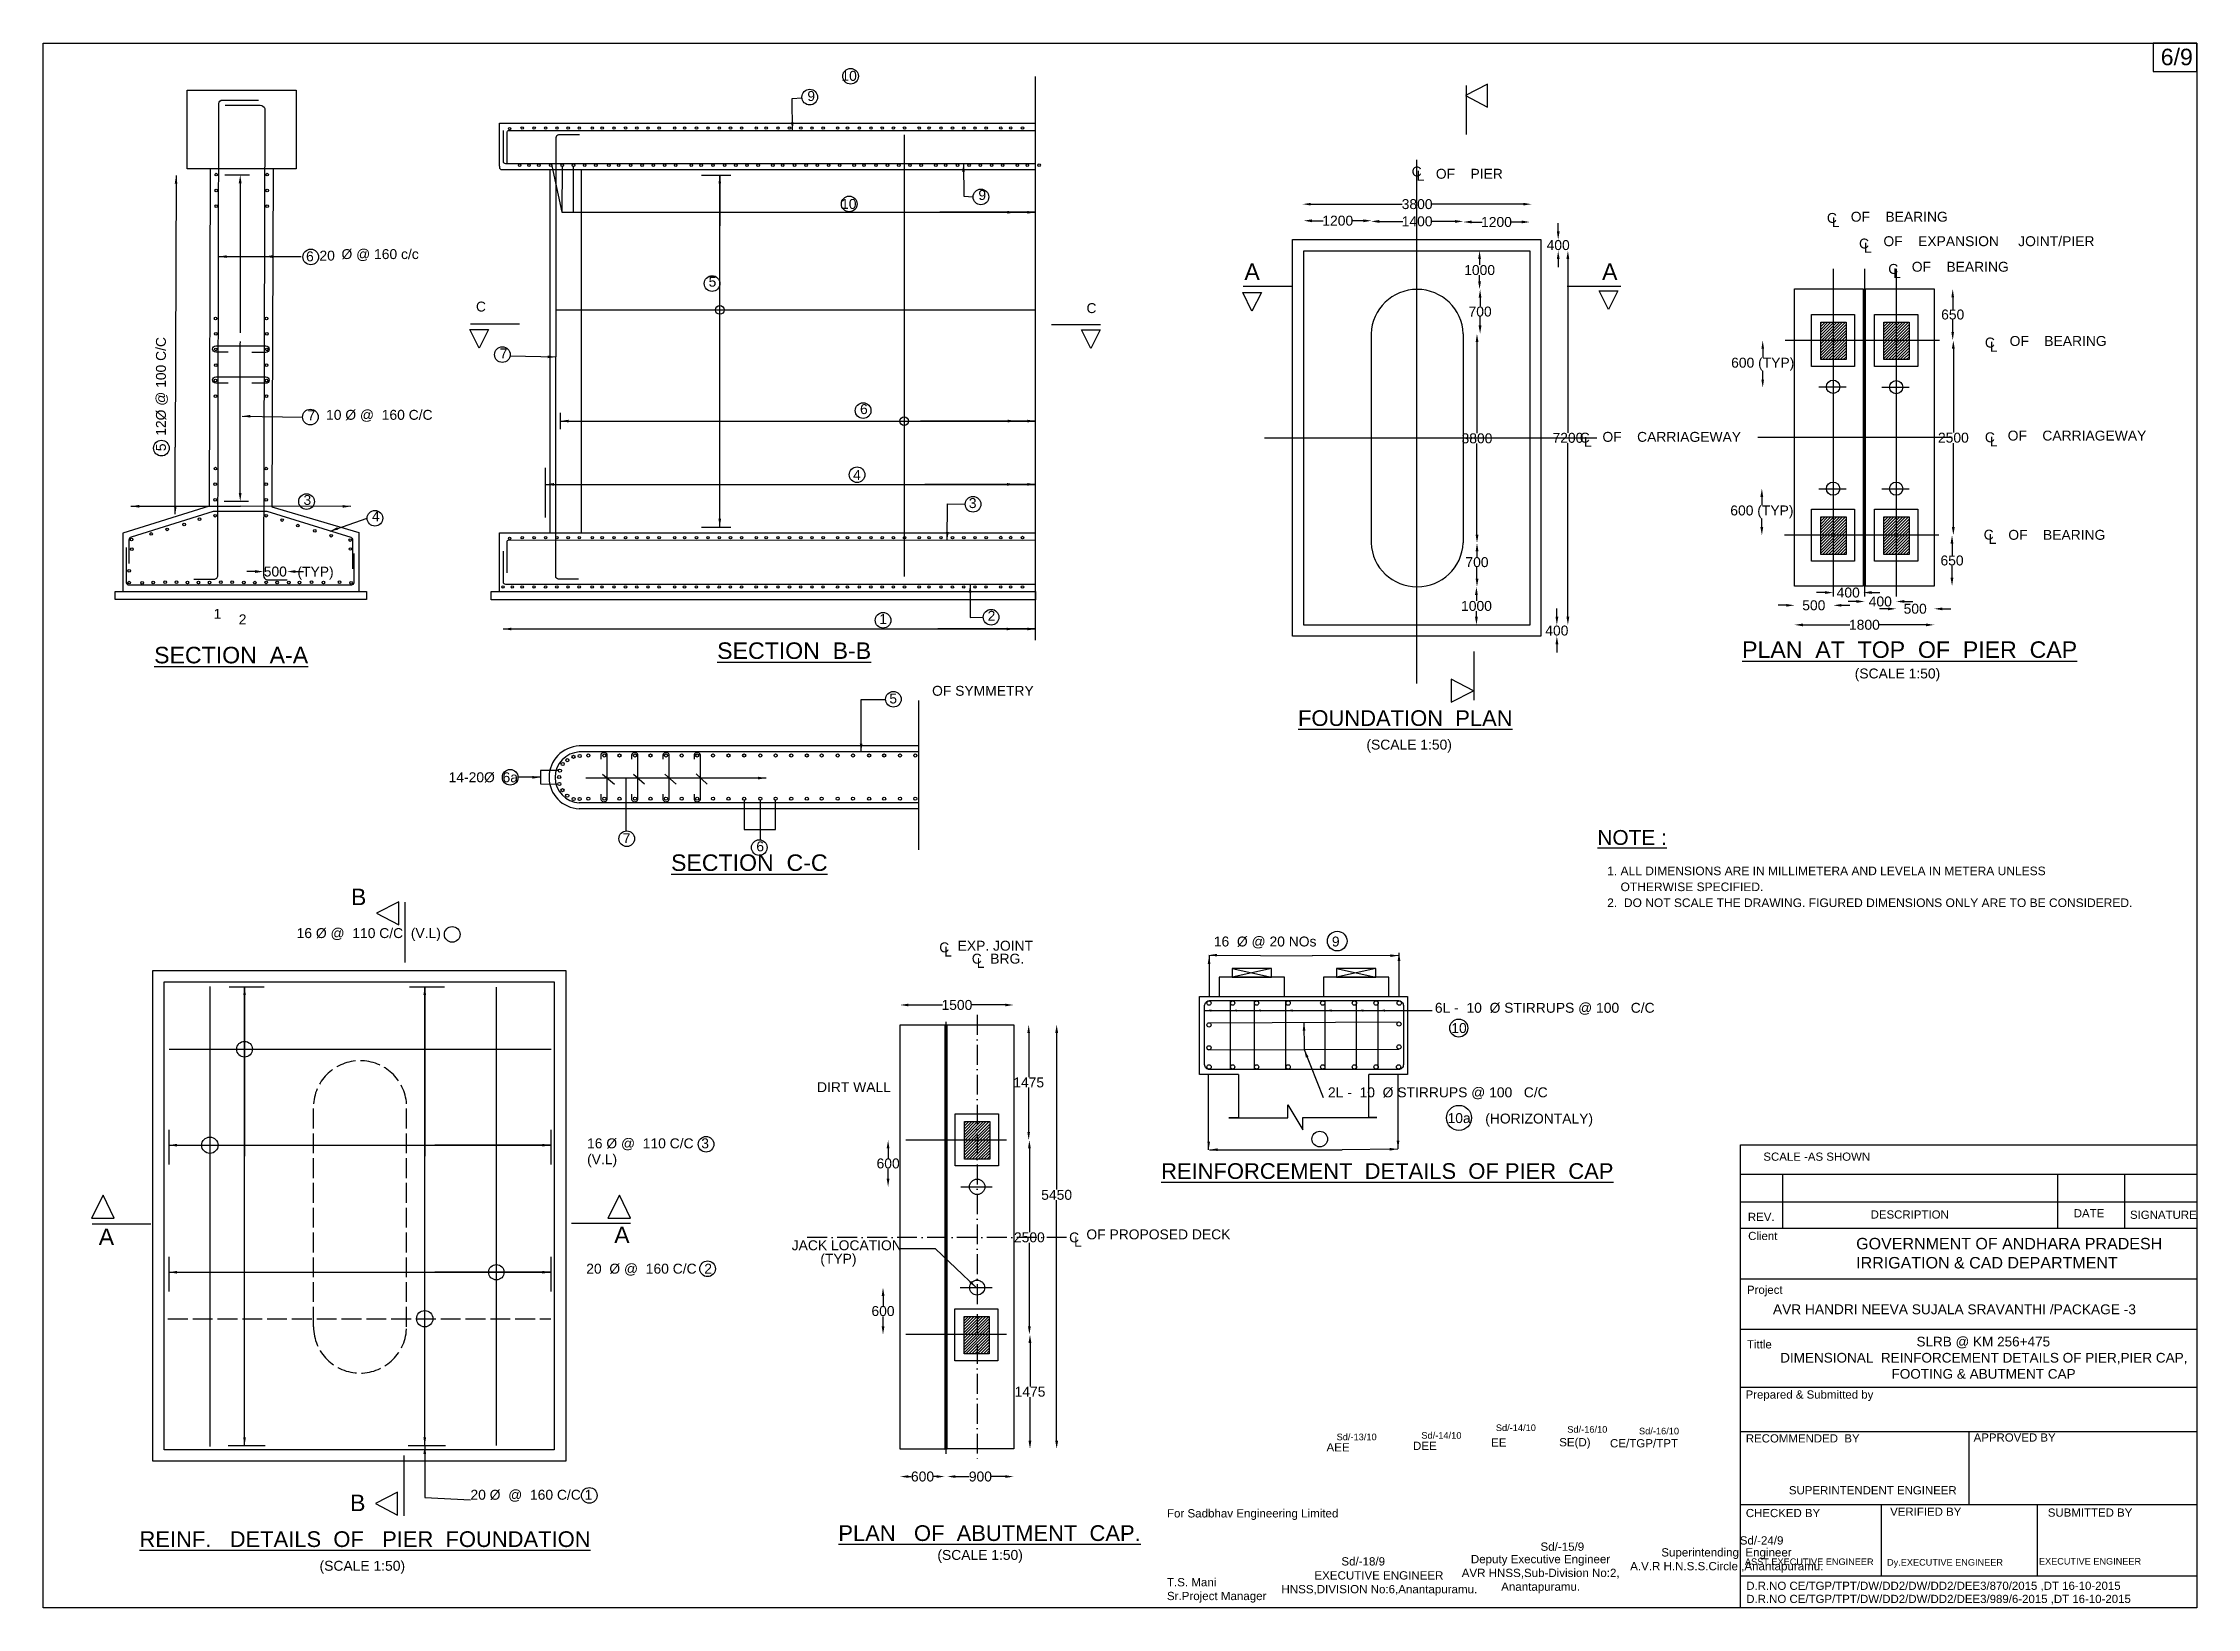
# Model space of a CAD drawing. Header units: inches. Extents: x 8 to 1310, y 24 to 971.
import ezdxf

# ---------------------------------------------------------------- set-up
doc = ezdxf.new("R2010")
doc.units = ezdxf.units.IN
doc.header["$MEASUREMENT"] = 0
doc.linetypes.add('ACAD_ISO02W100', pattern=[15, 12, -3])
doc.linetypes.add('ACAD_ISO10W100', pattern=[18, 12, -3, 0, -3])
doc.layers.add('TEXT', color=1, linetype='Continuous')
doc.styles.get("Standard").update_dxf_attribs({"font": 'arial.ttf', "height": 6})
doc.dimstyles.get("Standard").update_dxf_attribs({"dimtxt": 6, "dimasz": 5, "dimexe": 0.18, "dimexo": 0.0625, "dimgap": 0.09, "dimtad": 0, "dimtih": 1, "dimtoh": 1, "dimdec": 4, "dimzin": 0, "dimdsep": 46, "dimtxsty": 'Standard', "dimcen": 0.09, "dimse1": 1, "dimse2": 1, "dimadec": 0, "dimazin": 0, "dimtfac": 1, "dimtdec": 4, "dimtofl": 0, "dimtmove": 0, "dimatfit": 3, "dimfxl": 1, "dimtolj": 1, "dimtzin": 0, "dimarcsym": 0})

msp = doc.modelspace()

# ---------------------------------------------------------------- texts
at = {"color": 0}
for s, height, p in [('6/9', 10, (1288.29187, 957.26001)), ('SCALE -AS SHOWN ', 4.951664, (1047.99777, 294.47063)), ('REV.', 4.951664, (1038.62532, 258.00844)), ('DESCRIPTION ', 4.951664, (1112.86499, 259.48663)), ('DATE', 4.951664, (1235.6934, 260.22573)), ('SIGNATURE', 4.951664, (1269.70098, 259.31305)), ('Client ', 4.951664, (1038.80275, 246.48646)), ('Project', 4.951664, (1038.07341, 213.9458)), ('Tittle', 4.951664, (1038.07341, 180.91946)), ('Prepared & Submitted by', 4.951664, (1037.23356, 150.56864)), ('RECOMMENDED  BY ', 4.951664, (1037.39553, 124.02631)), ('APPROVED BY ', 4.951664, (1175.15869, 124.56279)), ('SUPERINTENDENT ENGINEER', 4.951664, (1063.44431, 92.64196)), ('CHECKED BY ', 4.951664, (1037.39595, 78.86051)), ('VERIFIED BY ', 4.951664, (1124.67281, 79.66524)), ('SUBMITTED BY', 4.951664, (1220.00598, 79.12876)), ('ASST.EXECUTIVE ENGINEER', 3.9613312, (1036.85886, 49.89035)), ('Dy.EXECUTIVE ENGINEER', 3.9613312, (1122.793, 49.52097)), ('EXECUTIVE ENGINEER', 3.9613312, (1214.6351, 50.15859)), ('D.R.NO CE/TGP/TPT/DW/DD2/DW/DD2/DEE3/870/2015 ,DT 16-10-2015', 4.951664, (1037.65708, 34.85367)), ('D.R.NO CE/TGP/TPT/DW/DD2/DW/DD2/DEE3/989/6-2015 ,DT 16-10-2015', 4.951664, (1037.65708, 26.89925))]:
    msp.add_text(s, height=height, dxfattribs=at).set_placement(p)
at = {"color": 0, "attachment_point": 1}
for s, insert, char_height, width in [('\\pi8.1459;{\\H1.1667x;GOVERNMENT OF ANDHARA PRADESH  \\P\\pi21.503;IRRIGATION & CAD DEPARTMENT} ', (1095.98382, 247.79482), 5.9419968, 200.1030297), ('AVR HANDRI NEEVA SUJALA SRAVANTHI /PACKAGE -3', (1053.79442, 207.55848), 5.9419968, 219.2526299), ('\\pi125.05;SLRB @ KM 256+475\\P\\pi42.636;DIMENSIONAL  REINFORCEMENT DETAILS OF PIER,PIER CAP,\\P\\pi109.96;FOOTING & ABUTMENT CAP', (1015.53278, 187.97716), 5.8543682, 330.2164083)]:
    msp.add_mtext(s, dxfattribs=dict(at, insert=insert, char_height=char_height, width=width))
at = {"layer": 'TEXT', "color": 0}
for s, height, p in [('10', 6, (490.45125, 947.8343)), ('9', 6, (469.85313, 935.63852)), ('C', 6, (835.30448, 889.96312)), ('L', 6, (838.30064, 887.40773)), ('OF    PIER', 6, (849.92148, 888.58961)), ('10', 6, (490.2361, 870.34279)), ('9', 6, (573.29307, 875.75892)), ('C', 6, (1086.42086, 861.88958)), ('L', 6, (1089.41702, 859.33419)), ('OF    BEARING', 6, (1100.85156, 862.60649)), ('C', 6, (1105.84531, 846.39819)), ('L', 6, (1108.84148, 843.8428)), ('OF    EXPANSION     JOINT/PIER', 6, (1120.61217, 847.80285)), ('6', 6, (166.70167, 838.62651)), ('20', 6, (174.79568, 839.07492)), ('Ø @ 160 c/c', 6, (188.13529, 839.9987)), ('A', 10, (734.1404, 827.3422)), ('A', 10, (950.4549, 827.3422)), ('C', 6, (1123.52066, 831.03798)), ('L', 6, (1126.51682, 828.48259)), ('OF    BEARING', 6, (1137.75178, 832.33127)), ('5', 6, (410.15002, 823.28803)), ('C', 6, (269.44439, 808.25588)), ('C', 6, (638.66081, 807.31074)), ('7', 6, (283.84634, 779.8899)), ('C', 6, (1181.94336, 786.49095)), ('L', 6, (1184.93952, 783.93556)), ('OF    BEARING ', 6, (1196.93529, 787.43443)), ('7', 6, (167.58803, 742.44506)), ('10 Ø @  160 C/C', 6, (178.79277, 742.74755)), ('6', 6, (501.72327, 746.20987)), ('C', 6, (936.9547, 728.92515)), ('L', 6, (939.4847, 726.43412)), ('OF    CARRIAGEWAY', 6, (950.68387, 729.4227)), ('C', 6, (1181.94336, 729.16813)), ('L', 6, (1184.93952, 726.61274)), ('OF    CARRIAGEWAY', 6, (1195.76677, 730.18333)), ('4', 6, (497.47366, 706.35639)), ('3', 6, (165.13283, 691.25037)), ('3', 6, (567.49714, 689.34546)), ('4', 6, (206.55175, 681.33636)), ('C', 6, (1181.22425, 670.2478)), ('L', 6, (1184.22041, 667.69241)), ('OF    BEARING', 6, (1196.14342, 670.13721)), ('(TYP)', 6, (161.48936, 647.84271)), ('1', 6, (110.78485, 622.36679)), ('2', 6, (578.87303, 621.13319)), ('2', 6, (125.99805, 619.02584)), ('1', 6, (513.33441, 619.20613)), ('%%USECTION  A-A', 10, (74.83424, 595.40114)), ('%%USECTION  B-B', 10, (415.3157, 598.08418)), ('%%UPLAN  AT  TOP  OF  PIER  CAP', 10, (1035.14373, 598.70461)), ('(SCALE 1:50)', 6, (1103.24147, 586.2665)), ('5', 6, (519.43553, 571.12493)), ('OF SYMMETRY', 6, (545.28388, 575.7759)), ('%%UFOUNDATION  PLAN', 9.5, (766.57423, 557.52896)), ('(SCALE 1:50)', 6, (807.94475, 543.23532)), ('14-20Ø  6a', 6, (252.90765, 523.48615)), ('7', 6, (358.21739, 486.64866)), ('6', 6, (438.99656, 481.6712)), ('%%UNOTE :', 9, (947.65045, 485.55157)), ('%%USECTION  C-C', 10, (387.41478, 469.81501)), ('1. ALL DIMENSIONS ARE IN MILLIMETERA AND LEVELA IN METERA UNLESS', 5.2, (953.54562, 467.23187)), ('B', 10, (193.85755, 449.10721)), ('    OTHERWISE SPECIFIED.', 5.2, (953.54562, 457.59339)), ('2.  DO NOT SCALE THE DRAWING. FIGURED DIMENSIONS ONLY ARE TO BE CONSIDERED.', 5.2, (953.54562, 447.95492)), ('16 Ø @  110 C/C  (V.L)', 6, (160.99965, 429.19179)), ('16  Ø @ 20 NOs    9', 6, (715.65999, 424.11337)), ('C', 6, (549.6131, 420.54735)), ('L', 6, (552.60926, 417.99197)), ('EXP. JOINT', 6, (560.72219, 421.56806)), ('C', 6, (569.27607, 413.72615)), ('L', 6, (572.27224, 411.17076)), ('BRG.', 6, (580.49021, 413.72392)), ('6L -  10  Ø STIRRUPS @ 100   C/C', 6, (849.35261, 384.00436)), ('10', 6, (859.26625, 371.7429)), ('DIRT WALL', 6, (475.70089, 336.00705)), ('2L -  10  Ø STIRRUPS @ 100   C/C', 6, (784.69148, 332.85571)), ('10a', 6, (857.01644, 317.27548)), ('(HORIZONTALY)', 6, (879.80656, 316.99171)), ('16 Ø @  110 C/C  3', 6, (336.64784, 301.99727)), ('(V.L)', 6, (336.64784, 292.3588)), ('%%UREINFORCEMENT  DETAILS  OF PIER  CAP', 9.5, (683.77304, 283.48093)), ('A', 10, (41.30148, 243.45632)), ('A', 10, (353.04766, 244.61677)), ('C', 6, (628.14459, 245.07801)), ('L', 6, (631.14075, 242.52262)), ('OF PROPOSED DECK', 6, (638.6035, 246.92174)), ('JACK LOCATION', 6, (460.38315, 240.33867)), ('(TYP)', 6, (477.70213, 232.16427)), ('20  Ø @  160 C/C  2', 6, (336.1472, 226.16919)), ('Sd/-14/10', 4, (841.1856, 126.29141)), ('Sd/-14/10', 4, (886.21036, 130.92269)), ('Sd/-16/10', 4, (929.40941, 129.93178)), ('Sd/-16/10', 4, (972.78161, 128.92401)), ('AEE', 5, (783.8, 118.57603)), ('Sd/-13/10', 4, (789.90926, 125.3742)), ('DEE', 5, (836.08555, 119.48653)), ('EE', 5, (883.35898, 121.53515)), ('SE(D)', 5, (924.50598, 121.68647)), ('CE/TGP/TPT', 5, (955.24244, 121.04717)), ('B', 10, (193.30634, 82.46952)), ('20 Ø  @  160 C/C 1', 6, (266.12118, 89.38323)), ('%%UREINF.   DETAILS  OF   PIER  FOUNDATION', 9.5, (65.96582, 60.78681)), ('%%UPLAN   OF  ABUTMENT  CAP.', 9.5, (488.60519, 64.43516)), ('Sd/-24/9', 5, (1033.7234, 62.27488)), ('(SCALE 1:50)', 6, (174.87151, 46.41576)), ('(SCALE 1:50)', 6, (548.4857, 52.99134)), ('Sd/-18/9', 5, (792.81084, 49.60191)), ('Sd/-15/9', 5, (913.22458, 58.49939))]:
    msp.add_text(s, height=height, dxfattribs=at).set_placement(p)
msp.add_text('5  12Ø @ 100 C/C', height=6, rotation=90, dxfattribs=at).set_placement((81.92921, 723.75034))
at = {"layer": 'TEXT', "color": 0, "char_height": 5, "attachment_point": 1}
for s, insert, width in [('For Sadbhav Engineering Limited\\P\\P\\P\\P\\PT.S. Mani \\PSr.Project Manager ', (687.31713, 83.66308), 110.5220102), ('\\pi16.093;Deputy Executive Engineer  \\P\\pi10.563;AVR HNSS,Sub-Division No:2,\\P\\pi34.422;Anantapuramu.', (855.01439, 55.9661), 115.9997109), ('\\pi21.932;Superintending  Engineer  \\P\\pi3.1188;A.V.R H.N.S.S.Circle ,Anantapuramu.', (964.331, 60.04388), 122.4790615), ('\\pi20.439;EXECUTIVE ENGINEER  \\P\\pi0.50511;HNSS,DIVISION No:6,Anantapuramu.', (756.06139, 46.11379), 118.2510196)]:
    msp.add_mtext(s, dxfattribs=dict(at, insert=insert, width=width))

# ---------------------------------------------------------------- blocks, each defined once
blk = doc.blocks.new('*D3')
at = {"color": 0, "lineweight": -2, "transparency": 16777216}
for p, q in [((126.9, 885.9), (126.9, 795.3)), ((126.9, 698.5), (126.9, 789.1))]:
    blk.add_line(p, q, dxfattribs=at)
at = {"color": 0, "transparency": 16777216}
for points in [[(126, 885.9), (127.7, 885.9), (126.9, 890.9)], [(126, 698.5), (127.7, 698.5), (126.9, 693.5)]]:
    blk.add_solid(points, dxfattribs=at)
at = {"layer": 'Defpoints', "color": 0, "transparency": 16777216}
for p in [(126.9, 890.9), (126.9, 693.5), (126.9, 693.5)]:
    blk.add_point(p, dxfattribs=at)
at = {"color": 0, "transparency": 16777216, "insert": (126.9, 792.2), "char_height": 6, "attachment_point": 5}
blk.add_mtext('\\A1;.', dxfattribs=at)
blk = doc.blocks.new('*D4')
at = {"layer": 'Defpoints', "color": 0, "lineweight": -2, "transparency": 16777216}
for p, q in [((135.9, 650.9), (130.9, 650.9)), ((160.2, 650.9), (165.2, 650.9))]:
    blk.add_line(p, q, dxfattribs=at)
at = {"layer": 'Defpoints', "color": 0, "transparency": 16777216}
for p in [(140.9, 648.5), (155.2, 650.9), (155.2, 646)]:
    blk.add_point(p, dxfattribs=at)
for points in [[(135.9, 651.8), (135.9, 650.1), (140.9, 650.9)], [(160.2, 651.8), (160.2, 650.1), (155.2, 650.9)]]:
    blk.add_solid(points, dxfattribs=at)
at = {"layer": 'Defpoints', "color": 0, "transparency": 16777216, "insert": (148.1, 650.9), "char_height": 6, "attachment_point": 5}
blk.add_mtext('\\A1;500', dxfattribs=at)
blk = doc.blocks.new('*D5')
at = {"layer": 'Defpoints', "color": 0, "lineweight": -2, "transparency": 16777216}
for p, q in [((775, 863.2), (781.8, 863.2)), ((806.1, 863.2), (799.3, 863.2))]:
    blk.add_line(p, q, dxfattribs=at)
at = {"layer": 'Defpoints', "color": 0, "transparency": 16777216}
for p in [(811.1, 863.2), (770, 845), (811.1, 798.6)]:
    blk.add_point(p, dxfattribs=at)
for points in [[(775, 864), (775, 862.3), (770, 863.2)], [(806.1, 864), (806.1, 862.3), (811.1, 863.2)]]:
    blk.add_solid(points, dxfattribs=at)
at = {"layer": 'Defpoints', "color": 0, "transparency": 16777216, "insert": (790.6, 863.2), "char_height": 6, "attachment_point": 5}
blk.add_mtext('\\A1;1200', dxfattribs=at)
blk = doc.blocks.new('*D6')
at = {"layer": 'Defpoints', "color": 0, "lineweight": -2, "transparency": 16777216}
for p, q in [((815.7, 862.8), (829.9, 862.8)), ((861.5, 862.8), (847.4, 862.8))]:
    blk.add_line(p, q, dxfattribs=at)
at = {"layer": 'Defpoints', "color": 0, "transparency": 16777216}
for p in [(866.5, 862.8), (810.7, 794.8), (866.5, 794.8)]:
    blk.add_point(p, dxfattribs=at)
for points in [[(815.7, 863.6), (815.7, 861.9), (810.7, 862.8)], [(861.5, 863.6), (861.5, 861.9), (866.5, 862.8)]]:
    blk.add_solid(points, dxfattribs=at)
at = {"layer": 'Defpoints', "color": 0, "transparency": 16777216, "insert": (838.6, 862.8), "char_height": 6, "attachment_point": 5}
blk.add_mtext('\\A1;1400', dxfattribs=at)
blk = doc.blocks.new('*D7')
at = {"layer": 'Defpoints', "color": 0, "lineweight": -2, "transparency": 16777216}
for p, q in [((871.5, 862.4), (877.9, 862.4)), ((901.8, 862.4), (895.4, 862.4))]:
    blk.add_line(p, q, dxfattribs=at)
at = {"layer": 'Defpoints', "color": 0, "transparency": 16777216}
for p in [(906.8, 862.4), (866.5, 794.8), (906.8, 794.8)]:
    blk.add_point(p, dxfattribs=at)
for points in [[(871.5, 863.3), (871.5, 861.6), (866.5, 862.4)], [(901.8, 863.3), (901.8, 861.6), (906.8, 862.4)]]:
    blk.add_solid(points, dxfattribs=at)
at = {"layer": 'Defpoints', "color": 0, "transparency": 16777216, "insert": (886.6, 862.4), "char_height": 6, "attachment_point": 5}
blk.add_mtext('\\A1;1200', dxfattribs=at)
blk = doc.blocks.new('*D8')
at = {"layer": 'Defpoints', "color": 0, "lineweight": -2, "transparency": 16777216}
for p, q in [((774.3, 873.2), (829.5, 873.2)), ((902.8, 873.2), (847.6, 873.2))]:
    blk.add_line(p, q, dxfattribs=at)
at = {"layer": 'Defpoints', "color": 0, "transparency": 16777216}
for p in [(907.8, 873.2), (769.3, 851.7), (907.8, 851.7)]:
    blk.add_point(p, dxfattribs=at)
for points in [[(774.3, 874), (774.3, 872.4), (769.3, 873.2)], [(902.8, 874), (902.8, 872.4), (907.8, 873.2)]]:
    blk.add_solid(points, dxfattribs=at)
at = {"layer": 'Defpoints', "color": 0, "transparency": 16777216, "insert": (838.6, 873.2), "char_height": 6, "attachment_point": 5}
blk.add_mtext('\\A1;3800', dxfattribs=at)
blk = doc.blocks.new('*D9')
at = {"layer": 'Defpoints', "color": 0, "lineweight": -2, "transparency": 16777216}
for p, q in [((929.8, 840), (929.8, 734.9)), ((929.8, 623.6), (929.8, 728.6))]:
    blk.add_line(p, q, dxfattribs=at)
at = {"layer": 'Defpoints', "color": 0, "transparency": 16777216}
for p in [(906.8, 845), (906.8, 618.6), (929.8, 618.6)]:
    blk.add_point(p, dxfattribs=at)
for points in [[(928.9, 840), (930.6, 840), (929.8, 845)], [(928.9, 623.6), (930.6, 623.6), (929.8, 618.6)]]:
    blk.add_solid(points, dxfattribs=at)
at = {"layer": 'Defpoints', "color": 0, "transparency": 16777216, "insert": (929.8, 731.8), "char_height": 6, "attachment_point": 5}
blk.add_mtext('\\A1;7200', dxfattribs=at)
blk = doc.blocks.new('*D10')
at = {"layer": 'Defpoints', "color": 0, "lineweight": -2, "transparency": 16777216}
for p, q in [((923.9, 856.7), (923.9, 861.7)), ((923.9, 840), (923.9, 835))]:
    blk.add_line(p, q, dxfattribs=at)
at = {"layer": 'Defpoints', "color": 0, "transparency": 16777216}
for p in [(913.5, 851.7), (906.8, 845), (923.9, 845)]:
    blk.add_point(p, dxfattribs=at)
for points in [[(923.1, 856.7), (924.8, 856.7), (923.9, 851.7)], [(923.1, 840), (924.8, 840), (923.9, 845)]]:
    blk.add_solid(points, dxfattribs=at)
at = {"layer": 'Defpoints', "color": 0, "transparency": 16777216, "insert": (923.9, 848.4), "char_height": 6, "attachment_point": 5}
blk.add_mtext('\\A1;400', dxfattribs=at)
blk = doc.blocks.new('*D11')
at = {"layer": 'Defpoints', "color": 0, "lineweight": -2, "transparency": 16777216}
for p, q in [((923.1, 623.6), (923.1, 628.6)), ((923.1, 606.9), (923.1, 601.9))]:
    blk.add_line(p, q, dxfattribs=at)
at = {"layer": 'Defpoints', "color": 0, "transparency": 16777216}
for p in [(906.8, 618.6), (923.1, 618.6), (913.5, 611.9)]:
    blk.add_point(p, dxfattribs=at)
for points in [[(922.3, 623.6), (924, 623.6), (923.1, 618.6)], [(922.3, 606.9), (924, 606.9), (923.1, 611.9)]]:
    blk.add_solid(points, dxfattribs=at)
at = {"layer": 'Defpoints', "color": 0, "transparency": 16777216, "insert": (923.1, 615.2), "char_height": 6, "attachment_point": 5}
blk.add_mtext('\\A1;400', dxfattribs=at)
blk = doc.blocks.new('*D12')
at = {"layer": 'Defpoints', "color": 0, "lineweight": -2, "transparency": 16777216}
for p, q in [((876.4, 840), (876.4, 836.5)), ((876.4, 826.6), (876.4, 830.2))]:
    blk.add_line(p, q, dxfattribs=at)
at = {"layer": 'Defpoints', "color": 0, "transparency": 16777216}
for p in [(838.4, 845), (838.5, 821.6), (876.4, 821.6)]:
    blk.add_point(p, dxfattribs=at)
for points in [[(875.5, 840), (877.2, 840), (876.4, 845)], [(875.5, 826.6), (877.2, 826.6), (876.4, 821.6)]]:
    blk.add_solid(points, dxfattribs=at)
at = {"layer": 'Defpoints', "color": 0, "transparency": 16777216, "insert": (876.4, 833.3), "char_height": 6, "attachment_point": 5}
blk.add_mtext('\\A1;1000', dxfattribs=at)
blk = doc.blocks.new('*D13')
at = {"layer": 'Defpoints', "color": 0, "lineweight": -2, "transparency": 16777216}
for p, q in [((876.7, 816.6), (876.7, 811.4)), ((876.7, 799.8), (876.7, 805.1))]:
    blk.add_line(p, q, dxfattribs=at)
at = {"layer": 'Defpoints', "color": 0, "transparency": 16777216}
for p in [(838.5, 821.6), (866.5, 794.8), (876.7, 794.8)]:
    blk.add_point(p, dxfattribs=at)
for points in [[(875.8, 816.6), (877.5, 816.6), (876.7, 821.6)], [(875.8, 799.8), (877.5, 799.8), (876.7, 794.8)]]:
    blk.add_solid(points, dxfattribs=at)
at = {"layer": 'Defpoints', "color": 0, "transparency": 16777216, "insert": (876.7, 808.2), "char_height": 6, "attachment_point": 5}
blk.add_mtext('\\A1;700', dxfattribs=at)
blk = doc.blocks.new('*D14')
at = {"layer": 'Defpoints', "color": 0, "lineweight": -2, "transparency": 16777216}
for p, q in [((874.8, 789.8), (874.8, 734.7)), ((874.8, 673.2), (874.8, 728.4))]:
    blk.add_line(p, q, dxfattribs=at)
at = {"layer": 'Defpoints', "color": 0, "transparency": 16777216}
for p in [(866.5, 794.8), (866.5, 668.2), (874.8, 668.2)]:
    blk.add_point(p, dxfattribs=at)
for points in [[(874, 789.8), (875.7, 789.8), (874.8, 794.8)], [(874, 673.2), (875.7, 673.2), (874.8, 668.2)]]:
    blk.add_solid(points, dxfattribs=at)
at = {"layer": 'Defpoints', "color": 0, "transparency": 16777216, "insert": (874.8, 731.5), "char_height": 6, "attachment_point": 5}
blk.add_mtext('\\A1;3800', dxfattribs=at)
blk = doc.blocks.new('*D15')
at = {"layer": 'Defpoints', "color": 0, "lineweight": -2, "transparency": 16777216}
for p, q in [((874.8, 663.2), (874.8, 659.8)), ((874.8, 646.7), (874.8, 653.5))]:
    blk.add_line(p, q, dxfattribs=at)
at = {"layer": 'Defpoints', "color": 0, "transparency": 16777216}
for p in [(866.5, 668.2), (838.6, 641.7), (874.8, 641.7)]:
    blk.add_point(p, dxfattribs=at)
for points in [[(874, 663.2), (875.7, 663.2), (874.8, 668.2)], [(874, 646.7), (875.7, 646.7), (874.8, 641.7)]]:
    blk.add_solid(points, dxfattribs=at)
at = {"layer": 'Defpoints', "color": 0, "transparency": 16777216, "insert": (874.8, 656.6), "char_height": 6, "attachment_point": 5}
blk.add_mtext('\\A1;700', dxfattribs=at)
blk = doc.blocks.new('*D16')
at = {"layer": 'Defpoints', "color": 0, "lineweight": -2, "transparency": 16777216}
for p, q in [((874.5, 636.7), (874.5, 633.3)), ((874.5, 623.6), (874.5, 627))]:
    blk.add_line(p, q, dxfattribs=at)
at = {"layer": 'Defpoints', "color": 0, "transparency": 16777216}
for p in [(838.5, 641.7), (838.5, 618.6), (874.5, 618.6)]:
    blk.add_point(p, dxfattribs=at)
for points in [[(873.6, 636.7), (875.3, 636.7), (874.5, 641.7)], [(873.6, 623.6), (875.3, 623.6), (874.5, 618.6)]]:
    blk.add_solid(points, dxfattribs=at)
at = {"layer": 'Defpoints', "color": 0, "transparency": 16777216, "insert": (874.5, 630.1), "char_height": 6, "attachment_point": 5}
blk.add_mtext('\\A1;1000', dxfattribs=at)
blk = doc.blocks.new('*D17')
at = {"layer": 'Defpoints', "color": 0, "lineweight": -2, "transparency": 16777216}
for p, q in [((1047.6, 785.8), (1047.6, 780.4)), ((1047.6, 767.1), (1047.6, 772.4))]:
    blk.add_line(p, q, dxfattribs=at)
at = {"layer": 'Defpoints', "color": 0, "transparency": 16777216}
for p in [(1066.9, 790.8), (1047.6, 762.1), (1066.9, 762.1)]:
    blk.add_point(p, dxfattribs=at)
for points in [[(1046.8, 785.8), (1048.4, 785.8), (1047.6, 790.8)], [(1046.8, 767.1), (1048.4, 767.1), (1047.6, 762.1)]]:
    blk.add_solid(points, dxfattribs=at)
at = {"layer": 'Defpoints', "color": 0, "transparency": 16777216, "insert": (1047.6, 776.4), "char_height": 6, "attachment_point": 5}
blk.add_mtext('\\A1;600 (TYP)', dxfattribs=at)
blk = doc.blocks.new('*D18')
at = {"layer": 'Defpoints', "color": 0, "lineweight": -2, "transparency": 16777216}
for p, q in [((1047.1, 696.1), (1047.1, 691)), ((1047.1, 677.9), (1047.1, 683))]:
    blk.add_line(p, q, dxfattribs=at)
at = {"layer": 'Defpoints', "color": 0, "transparency": 16777216}
for p in [(1089.7, 701.1), (1047.1, 672.9), (1090.2, 672.9)]:
    blk.add_point(p, dxfattribs=at)
for points in [[(1046.2, 696.1), (1047.9, 696.1), (1047.1, 701.1)], [(1046.2, 677.9), (1047.9, 677.9), (1047.1, 672.9)]]:
    blk.add_solid(points, dxfattribs=at)
at = {"layer": 'Defpoints', "color": 0, "transparency": 16777216, "insert": (1047.1, 687), "char_height": 6, "attachment_point": 5}
blk.add_mtext('\\A1;600 (TYP)', dxfattribs=at)
blk = doc.blocks.new('*D19')
at = {"layer": 'Defpoints', "color": 0, "lineweight": -2, "transparency": 16777216}
for p, q in [((1162.5, 816.9), (1162.5, 809.5)), ((1162.5, 795.8), (1162.5, 803.2))]:
    blk.add_line(p, q, dxfattribs=at)
at = {"layer": 'Defpoints', "color": 0, "transparency": 16777216}
for p in [(1151.3, 821.9), (1151.3, 790.8), (1162.5, 790.8)]:
    blk.add_point(p, dxfattribs=at)
for points in [[(1161.7, 816.9), (1163.3, 816.9), (1162.5, 821.9)], [(1161.7, 795.8), (1163.3, 795.8), (1162.5, 790.8)]]:
    blk.add_solid(points, dxfattribs=at)
at = {"layer": 'Defpoints', "color": 0, "transparency": 16777216, "insert": (1162.5, 806.4), "char_height": 6, "attachment_point": 5}
blk.add_mtext('\\A1;650', dxfattribs=at)
blk = doc.blocks.new('*D20')
at = {"layer": 'Defpoints', "color": 0, "lineweight": -2, "transparency": 16777216}
for p, q in [((1162.9, 785.8), (1162.9, 735)), ((1162.9, 677.9), (1162.9, 728.7))]:
    blk.add_line(p, q, dxfattribs=at)
at = {"layer": 'Defpoints', "color": 0, "transparency": 16777216}
for p in [(1151.3, 790.8), (1151.3, 672.9), (1162.9, 672.9)]:
    blk.add_point(p, dxfattribs=at)
for points in [[(1162, 785.8), (1163.7, 785.8), (1162.9, 790.8)], [(1162, 677.9), (1163.7, 677.9), (1162.9, 672.9)]]:
    blk.add_solid(points, dxfattribs=at)
at = {"layer": 'Defpoints', "color": 0, "transparency": 16777216, "insert": (1162.9, 731.9), "char_height": 6, "attachment_point": 5}
blk.add_mtext('\\A1;2500', dxfattribs=at)
blk = doc.blocks.new('*D21')
at = {"layer": 'Defpoints', "color": 0, "lineweight": -2, "transparency": 16777216}
for p, q in [((1162.1, 667.9), (1162.1, 660.7)), ((1162.1, 647.2), (1162.1, 654.4))]:
    blk.add_line(p, q, dxfattribs=at)
at = {"layer": 'Defpoints', "color": 0, "transparency": 16777216}
for p in [(1151.3, 672.9), (1151.3, 642.2), (1162.1, 642.2)]:
    blk.add_point(p, dxfattribs=at)
for points in [[(1161.2, 667.9), (1162.9, 667.9), (1162.1, 672.9)], [(1161.2, 647.2), (1162.9, 647.2), (1162.1, 642.2)]]:
    blk.add_solid(points, dxfattribs=at)
at = {"layer": 'Defpoints', "color": 0, "transparency": 16777216, "insert": (1162.1, 657.6), "char_height": 6, "attachment_point": 5}
blk.add_mtext('\\A1;650', dxfattribs=at)
blk = doc.blocks.new('*D22')
at = {"layer": 'Defpoints', "color": 0, "lineweight": -2, "transparency": 16777216}
for p, q in [((1061.9, 630.5), (1056.9, 630.5)), ((1095.2, 630.5), (1100.2, 630.5))]:
    blk.add_line(p, q, dxfattribs=at)
at = {"layer": 'Defpoints', "color": 0, "transparency": 16777216}
for p in [(1066.9, 642.2), (1090.2, 642.2), (1090.2, 630.5)]:
    blk.add_point(p, dxfattribs=at)
for points in [[(1061.9, 631.3), (1061.9, 629.7), (1066.9, 630.5)], [(1095.2, 631.3), (1095.2, 629.7), (1090.2, 630.5)]]:
    blk.add_solid(points, dxfattribs=at)
at = {"layer": 'Defpoints', "color": 0, "transparency": 16777216, "insert": (1078.5, 630.5), "char_height": 6, "attachment_point": 5}
blk.add_mtext('\\A1;500', dxfattribs=at)
blk = doc.blocks.new('*D23')
at = {"layer": 'Defpoints', "color": 0, "lineweight": -2, "transparency": 16777216}
for p, q in [((1085.2, 638.2), (1080.2, 638.2)), ((1113.4, 638.2), (1118.4, 638.2))]:
    blk.add_line(p, q, dxfattribs=at)
at = {"layer": 'Defpoints', "color": 0, "transparency": 16777216}
for p in [(1090.2, 642.2), (1108.4, 642.2), (1108.4, 638.2)]:
    blk.add_point(p, dxfattribs=at)
for points in [[(1085.2, 639.1), (1085.2, 637.4), (1090.2, 638.2)], [(1113.4, 639.1), (1113.4, 637.4), (1108.4, 638.2)]]:
    blk.add_solid(points, dxfattribs=at)
at = {"layer": 'Defpoints', "color": 0, "transparency": 16777216, "insert": (1099.3, 638.2), "char_height": 6, "attachment_point": 5}
blk.add_mtext('\\A1;400', dxfattribs=at)
blk = doc.blocks.new('*D24')
at = {"layer": 'Defpoints', "color": 0, "lineweight": -2, "transparency": 16777216}
for p, q in [((1104.2, 632.8), (1099.2, 632.8)), ((1133.3, 632.8), (1138.3, 632.8))]:
    blk.add_line(p, q, dxfattribs=at)
at = {"layer": 'Defpoints', "color": 0, "transparency": 16777216}
for p in [(1109.2, 643), (1128.3, 642.2), (1128.3, 632.8)]:
    blk.add_point(p, dxfattribs=at)
for points in [[(1104.2, 633.7), (1104.2, 632), (1109.2, 632.8)], [(1133.3, 633.7), (1133.3, 632), (1128.3, 632.8)]]:
    blk.add_solid(points, dxfattribs=at)
at = {"layer": 'Defpoints', "color": 0, "transparency": 16777216, "insert": (1118.7, 632.8), "char_height": 6, "attachment_point": 5}
blk.add_mtext('\\A1;400', dxfattribs=at)
blk = doc.blocks.new('*D25')
at = {"layer": 'Defpoints', "color": 0, "lineweight": -2, "transparency": 16777216}
for p, q in [((1123.3, 628.4), (1118.3, 628.4)), ((1156.3, 628.4), (1161.3, 628.4))]:
    blk.add_line(p, q, dxfattribs=at)
at = {"layer": 'Defpoints', "color": 0, "transparency": 16777216}
for p in [(1128.3, 642.2), (1151.3, 642.2), (1151.3, 628.4)]:
    blk.add_point(p, dxfattribs=at)
for points in [[(1123.3, 629.2), (1123.3, 627.5), (1128.3, 628.4)], [(1156.3, 629.2), (1156.3, 627.5), (1151.3, 628.4)]]:
    blk.add_solid(points, dxfattribs=at)
at = {"layer": 'Defpoints', "color": 0, "transparency": 16777216, "insert": (1139.8, 628.4), "char_height": 6, "attachment_point": 5}
blk.add_mtext('\\A1;500', dxfattribs=at)
blk = doc.blocks.new('*D26')
at = {"layer": 'Defpoints', "color": 0, "lineweight": -2, "transparency": 16777216}
for p, q in [((1071.9, 618.7), (1100.3, 618.7)), ((1146.3, 618.7), (1117.9, 618.7))]:
    blk.add_line(p, q, dxfattribs=at)
at = {"layer": 'Defpoints', "color": 0, "transparency": 16777216}
for p in [(1066.9, 642.2), (1151.3, 642.2), (1151.3, 618.7)]:
    blk.add_point(p, dxfattribs=at)
for points in [[(1071.9, 619.5), (1071.9, 617.8), (1066.9, 618.7)], [(1146.3, 619.5), (1146.3, 617.8), (1151.3, 618.7)]]:
    blk.add_solid(points, dxfattribs=at)
at = {"layer": 'Defpoints', "color": 0, "transparency": 16777216, "insert": (1109.1, 618.7), "char_height": 6, "attachment_point": 5}
blk.add_mtext('\\A1;1800', dxfattribs=at)
blk = doc.blocks.new('*D27')
at = {"layer": 'Defpoints', "color": 0, "lineweight": -2, "transparency": 16777216}
for p, q in [((530.9, 388.7), (551.5, 388.7)), ((589.6, 388.7), (569, 388.7))]:
    blk.add_line(p, q, dxfattribs=at)
at = {"layer": 'Defpoints', "color": 0, "transparency": 16777216}
for p in [(594.6, 388.7), (525.9, 376.8), (594.6, 376.8)]:
    blk.add_point(p, dxfattribs=at)
for points in [[(530.9, 389.5), (530.9, 387.9), (525.9, 388.7)], [(589.6, 389.5), (589.6, 387.9), (594.6, 388.7)]]:
    blk.add_solid(points, dxfattribs=at)
at = {"layer": 'Defpoints', "color": 0, "transparency": 16777216, "insert": (560.3, 388.7), "char_height": 6, "attachment_point": 5}
blk.add_mtext('\\A1;1500', dxfattribs=at)
blk = doc.blocks.new('*D28')
at = {"layer": 'Defpoints', "color": 0, "lineweight": -2, "transparency": 16777216}
for p, q in [((603.7, 371.8), (603.7, 345)), ((603.7, 311.9), (603.7, 338.7))]:
    blk.add_line(p, q, dxfattribs=at)
at = {"layer": 'Defpoints', "color": 0, "transparency": 16777216}
for p in [(594.6, 376.8), (590.3, 306.9), (603.7, 306.9)]:
    blk.add_point(p, dxfattribs=at)
for points in [[(602.9, 371.8), (604.5, 371.8), (603.7, 376.8)], [(602.9, 311.9), (604.5, 311.9), (603.7, 306.9)]]:
    blk.add_solid(points, dxfattribs=at)
at = {"layer": 'Defpoints', "color": 0, "transparency": 16777216, "insert": (603.7, 341.8), "char_height": 6, "attachment_point": 5}
blk.add_mtext('\\A1;1475', dxfattribs=at)
blk = doc.blocks.new('*D29')
at = {"layer": 'Defpoints', "color": 0, "lineweight": -2, "transparency": 16777216}
for p, q in [((604.1, 301.9), (604.1, 251.2)), ((604.1, 194.3), (604.1, 244.9))]:
    blk.add_line(p, q, dxfattribs=at)
at = {"layer": 'Defpoints', "color": 0, "transparency": 16777216}
for p in [(590.3, 306.9), (590.3, 189.3), (604.1, 189.3)]:
    blk.add_point(p, dxfattribs=at)
for points in [[(603.3, 301.9), (605, 301.9), (604.1, 306.9)], [(603.3, 194.3), (605, 194.3), (604.1, 189.3)]]:
    blk.add_solid(points, dxfattribs=at)
at = {"layer": 'Defpoints', "color": 0, "transparency": 16777216, "insert": (604.1, 248.1), "char_height": 6, "attachment_point": 5}
blk.add_mtext('\\A1;2500', dxfattribs=at)
blk = doc.blocks.new('*D30')
at = {"layer": 'Defpoints', "color": 0, "lineweight": -2, "transparency": 16777216}
for p, q in [((604.5, 184.3), (604.5, 157.8)), ((604.5, 125.1), (604.5, 151.5))]:
    blk.add_line(p, q, dxfattribs=at)
at = {"layer": 'Defpoints', "color": 0, "transparency": 16777216}
for p in [(590.3, 189.3), (594.6, 120.1), (604.5, 120.1)]:
    blk.add_point(p, dxfattribs=at)
for points in [[(603.6, 184.3), (605.3, 184.3), (604.5, 189.3)], [(603.6, 125.1), (605.3, 125.1), (604.5, 120.1)]]:
    blk.add_solid(points, dxfattribs=at)
at = {"layer": 'Defpoints', "color": 0, "transparency": 16777216, "insert": (604.5, 154.7), "char_height": 6, "attachment_point": 5}
blk.add_mtext('\\A1;1475', dxfattribs=at)
blk = doc.blocks.new('*D31')
at = {"layer": 'Defpoints', "color": 0, "lineweight": -2, "transparency": 16777216}
for p, q in [((620.6, 371.8), (620.6, 277)), ((620.6, 125.1), (620.6, 270.7))]:
    blk.add_line(p, q, dxfattribs=at)
at = {"layer": 'Defpoints', "color": 0, "transparency": 16777216}
for p in [(594.6, 376.8), (620.6, 376.8), (594.6, 120.1)]:
    blk.add_point(p, dxfattribs=at)
for points in [[(619.8, 371.8), (621.5, 371.8), (620.6, 376.8)], [(619.8, 125.1), (621.5, 125.1), (620.6, 120.1)]]:
    blk.add_solid(points, dxfattribs=at)
at = {"layer": 'Defpoints', "color": 0, "transparency": 16777216, "insert": (620.6, 273.8), "char_height": 6, "attachment_point": 5}
blk.add_mtext('\\A1;5450', dxfattribs=at)
blk = doc.blocks.new('*D32')
at = {"layer": 'Defpoints', "color": 0, "lineweight": -2, "transparency": 16777216}
for p, q in [((518.7, 301.9), (518.7, 295.9)), ((518.7, 283.7), (518.7, 289.6))]:
    blk.add_line(p, q, dxfattribs=at)
at = {"layer": 'Defpoints', "color": 0, "transparency": 16777216}
for p in [(572.5, 306.9), (518.7, 278.7), (572.5, 278.7)]:
    blk.add_point(p, dxfattribs=at)
for points in [[(517.8, 301.9), (519.5, 301.9), (518.7, 306.9)], [(517.8, 283.7), (519.5, 283.7), (518.7, 278.7)]]:
    blk.add_solid(points, dxfattribs=at)
at = {"layer": 'Defpoints', "color": 0, "transparency": 16777216, "insert": (518.7, 292.8), "char_height": 6, "attachment_point": 5}
blk.add_mtext('\\A1;600', dxfattribs=at)
blk = doc.blocks.new('*D33')
at = {"layer": 'Defpoints', "color": 0, "lineweight": -2, "transparency": 16777216}
for p, q in [((515.6, 212.7), (515.6, 206.7)), ((515.6, 194.3), (515.6, 200.3))]:
    blk.add_line(p, q, dxfattribs=at)
at = {"layer": 'Defpoints', "color": 0, "transparency": 16777216}
for p in [(572, 217.7), (515.6, 189.3), (572, 189.3)]:
    blk.add_point(p, dxfattribs=at)
for points in [[(514.8, 212.7), (516.5, 212.7), (515.6, 217.7)], [(514.8, 194.3), (516.5, 194.3), (515.6, 189.3)]]:
    blk.add_solid(points, dxfattribs=at)
at = {"layer": 'Defpoints', "color": 0, "transparency": 16777216, "insert": (515.6, 203.5), "char_height": 6, "attachment_point": 5}
blk.add_mtext('\\A1;600', dxfattribs=at)
blk = doc.blocks.new('*D34')
at = {"layer": 'Defpoints', "color": 0, "lineweight": -2, "transparency": 16777216}
for p, q in [((530.9, 103.4), (532.7, 103.4)), ((548, 103.4), (546.2, 103.4))]:
    blk.add_line(p, q, dxfattribs=at)
at = {"layer": 'Defpoints', "color": 0, "transparency": 16777216}
for p in [(525.9, 120.1), (553, 120.1), (553, 103.4)]:
    blk.add_point(p, dxfattribs=at)
for points in [[(530.9, 104.2), (530.9, 102.6), (525.9, 103.4)], [(548, 104.2), (548, 102.6), (553, 103.4)]]:
    blk.add_solid(points, dxfattribs=at)
at = {"layer": 'Defpoints', "color": 0, "transparency": 16777216, "insert": (539.5, 103.4), "char_height": 6, "attachment_point": 5}
blk.add_mtext('\\A1;600', dxfattribs=at)
blk = doc.blocks.new('*D35')
at = {"layer": 'Defpoints', "color": 0, "lineweight": -2, "transparency": 16777216}
for p, q in [((559.4, 103.4), (567.8, 103.4)), ((589.6, 103.4), (581.2, 103.4))]:
    blk.add_line(p, q, dxfattribs=at)
at = {"layer": 'Defpoints', "color": 0, "transparency": 16777216}
for p in [(554.4, 120.1), (594.6, 120.1), (594.6, 103.4)]:
    blk.add_point(p, dxfattribs=at)
for points in [[(559.4, 104.2), (559.4, 102.6), (554.4, 103.4)], [(589.6, 104.2), (589.6, 102.6), (594.6, 103.4)]]:
    blk.add_solid(points, dxfattribs=at)
at = {"layer": 'Defpoints', "color": 0, "transparency": 16777216, "insert": (574.5, 103.4), "char_height": 6, "attachment_point": 5}
blk.add_mtext('\\A1;900', dxfattribs=at)

# ---------------------------------------------------------------- dimensions: what is measured, and where the dimension line sits
at = {"color": 0}
dim = msp.add_aligned_dim(p1=(126.86144, 890.90224), p2=(126.86144, 693.49195), distance=0, text='.', dimstyle='Standard', dxfattribs=at)
dim.commit()
dim.dimension.update_dxf_attribs({"geometry": '*D3', "text_midpoint": (126.86144, 792.19709)})
at = {"layer": 'Defpoints', "color": 0}
for base, p1, p2, text, picture, middle in [((907.79614, 873.20229), (769.31731, 851.73413), (907.79614, 851.73413), '3800', '*D8', (838.55673, 873.20229)), ((811.1434, 863.17003), (769.99792, 845.00362), (811.1434, 798.63025), '1200', '*D5', (790.57066, 863.17003)), ((866.50819, 862.76837), (810.73063, 794.82694), (866.50819, 794.82694), '1400', '*D6', (838.61941, 862.76837)), ((906.77408, 862.43781), (866.50819, 794.82694), (906.77408, 794.82694), '1200', '*D7', (886.64113, 862.43781)), ((155.1998, 650.93511), (140.93082, 648.4558), (155.1998, 646.01555), '500', '*D4', (148.06531, 650.93511)), ((1090.15686, 630.51269), (1066.86657, 642.18171), (1090.15686, 642.18171), '500', '*D22', (1078.51172, 630.51269)), ((1151.32675, 618.65212), (1066.86657, 642.18171), (1151.32675, 642.18171), '1800', '*D26', (1109.09666, 618.65212)), ((1108.35804, 638.21963), (1090.15686, 642.18171), (1108.35804, 642.18171), '400', '*D23', (1099.25745, 638.21963)), ((1128.2701, 632.83857), (1109.17587, 643.01133), (1128.2701, 642.18171), '400', '*D24', (1118.72299, 632.83857)), ((1151.32675, 628.36438), (1128.3027, 642.18171), (1151.32675, 642.18171), '500', '*D25', (1139.81472, 628.36438)), ((594.6427, 388.69818), (525.90935, 376.78978), (594.6427, 376.78978), '1500', '*D27', (560.27603, 388.69818)), ((553.00078, 103.39917), (525.90935, 120.0609), (553.00078, 120.0609), '600', '*D34', (539.45507, 103.39917)), ((594.6427, 103.39917), (554.40467, 120.10964), (594.6427, 120.10964), '900', '*D35', (574.52369, 103.39917))]:
    dim = msp.add_linear_dim(base=base, p1=p1, p2=p2, text=text, dimstyle='Standard', dxfattribs=at)
    dim.commit()
    dim.dimension.update_dxf_attribs({"geometry": picture, "text_midpoint": middle})
for base, p1, p2, text, picture, middle in [((923.93541, 845.00362), (913.50458, 851.73413), (906.77408, 845.00362), '400', '*D10', (923.93541, 848.36888)), ((876.37088, 821.6345), (838.386, 845.00362), (838.49237, 821.6345), '1000', '*D12', (876.37088, 833.31906)), ((929.78229, 618.58362), (906.77408, 845.00362), (906.77408, 618.58362), '7200', '*D9', (929.78229, 731.79362)), ((876.67701, 794.82694), (838.49237, 821.6345), (866.50819, 794.82694), '700', '*D13', (876.67701, 808.23072)), ((1162.50729, 790.76314), (1151.32675, 821.93859), (1151.32675, 790.76314), '650', '*D19', (1162.50729, 806.35087)), ((874.83697, 668.21633), (866.50819, 794.82694), (866.50819, 668.21633), '3800', '*D14', (874.83697, 731.52164)), ((1047.60897, 762.07071), (1066.86657, 790.76314), (1066.86657, 762.07071), '600 (TYP)', '*D17', (1047.60897, 776.41692)), ((1162.8501, 672.94342), (1151.32675, 790.76314), (1151.32675, 672.94342), '2500', '*D20', (1162.8501, 731.85328)), ((1047.05718, 672.94342), (1089.74119, 701.07767), (1090.15686, 672.94342), '600 (TYP)', '*D18', (1047.05718, 687.01055)), ((1162.05418, 642.18171), (1151.32675, 672.94342), (1151.32675, 642.18171), '650', '*D21', (1162.05418, 657.56257)), ((874.45181, 618.58362), (838.52153, 641.67546), (838.52153, 618.58362), '1000', '*D16', (874.45181, 630.12954)), ((923.12212, 618.58362), (913.50458, 611.85311), (906.77408, 618.58362), '400', '*D11', (923.12212, 615.21836)), ((603.71616, 306.85766), (594.6427, 376.78978), (590.30899, 306.85766), '1475', '*D28', (603.71616, 341.82372)), ((518.68097, 278.70465), (572.51597, 306.85766), (572.51597, 278.70465), '600', '*D32', (518.68097, 292.78115)), ((604.12817, 189.27041), (590.30899, 306.85766), (590.30899, 189.27041), '2500', '*D29', (604.12817, 248.06404)), ((515.63135, 189.27041), (571.98192, 217.72587), (571.98192, 189.27041), '600', '*D33', (515.63135, 203.49814)), ((604.46904, 120.10964), (590.30899, 189.27041), (594.6427, 120.10964), '1475', '*D30', (604.46904, 154.69003))]:
    dim = msp.add_linear_dim(base=base, p1=p1, p2=p2, angle=90, text=text, dimstyle='Standard', dxfattribs=at)
    dim.commit()
    dim.dimension.update_dxf_attribs({"geometry": picture, "text_midpoint": middle})
for base, p1, p2, text, picture, middle in [((874.84177, 641.67528), (866.50819, 668.21633), (838.61941, 641.67528), '700', '*D15', (874.84177, 656.63546)), ((620.62987, 376.78978), (594.6427, 120.10964), (594.6427, 376.78978), '5450', '*D31', (620.62987, 273.83877))]:
    dim = msp.add_linear_dim(base=base, p1=p1, p2=p2, angle=90, text=text, dimstyle='Standard', dxfattribs=at)
    dim.commit()
    dim.dimension.update_dxf_attribs({"geometry": picture, "text_midpoint": middle, "dimtype": 160})

# ---------------------------------------------------------------- hatches: boundary and pattern name
h = msp.add_hatch()
h.set_pattern_fill('ANSI31', color=0, scale=10, style=0)
h.set_pattern_definition([(45, (0, 117.8197), (-0.8838835, 0.8838835), [])])
h.paths.add_polyline_path([(1097.98166, 779.16469), (1082.69943, 779.16469), (1082.69943, 801.84773), (1097.98166, 801.84773)])
h = msp.add_hatch()
h.set_pattern_fill('ANSI31', color=0, scale=10, style=0)
h.set_pattern_definition([(45, (38.1132, 117.8197), (-0.8838835, 0.8838835), [])])
h.paths.add_polyline_path([(1136.0949, 779.16469), (1120.81267, 779.16469), (1120.81267, 801.84773), (1136.0949, 801.84773)])
h = msp.add_hatch()
h.set_pattern_fill('ANSI31', color=0, scale=10, style=0)
h.paths.add_polyline_path([(1097.98166, 661.34498), (1082.69943, 661.34498), (1082.69943, 684.02801), (1097.98166, 684.02801)])
h = msp.add_hatch()
h.set_pattern_fill('ANSI31', color=0, scale=10, style=0)
h.set_pattern_definition([(45, (38.1132, 0), (-0.8838835, 0.8838835), [])])
h.paths.add_polyline_path([(1136.0949, 661.34498), (1120.81267, 661.34498), (1120.81267, 684.02801), (1136.0949, 684.02801)])
h = msp.add_hatch()
h.set_pattern_fill('ANSI31', color=0, scale=10, style=0)
h.set_pattern_definition([(45, (-517.841, -365.894), (-0.8838835, 0.8838835), [])])
h.paths.add_polyline_path([(580.14069, 295.45092), (564.85846, 295.45092), (564.85846, 318.13396), (580.14069, 318.13396)])
h = msp.add_hatch()
h.set_pattern_fill('ANSI31', color=0, scale=10, style=0)
h.set_pattern_definition([(45, (-518.0934, -483.7279), (-0.8838835, 0.8838835), [])])
h.paths.add_polyline_path([(579.88823, 177.61704), (564.606, 177.61704), (564.606, 200.30008), (579.88823, 200.30008)])

# ---------------------------------------------------------------- linework, layer by layer
at = {"color": 0}
for points in [[(1310.18517, 23.91497), (7.66137, 23.91497), (7.66137, 970.678), (1310.18517, 970.678)], [(1310.18517, 970.678), (1283.78156, 970.678), (1283.78156, 953.55717), (1310.18517, 953.55717)], [(94.70867, 942.09788), (160.78663, 942.09788), (160.78663, 894.56404), (94.70867, 894.56404)], [(763.26742, 851.73413), (913.50458, 851.73413), (913.50458, 611.85311), (763.26742, 611.85311)], [(769.99792, 845.00362), (906.77408, 845.00362), (906.77408, 618.58362), (769.99792, 618.58362)], [(1066.86657, 821.93859), (1108.35804, 821.93859), (1108.35804, 642.18171), (1066.86657, 642.18171)], [(1109.83528, 821.93859), (1151.32675, 821.93859), (1151.32675, 642.18171), (1109.83528, 642.18171)], [(1077.11554, 806.47243), (1103.19819, 806.47243), (1103.19819, 775.05385), (1077.11554, 775.05385)], [(1097.98166, 779.16469), (1082.69943, 779.16469), (1082.69943, 801.84773), (1097.98166, 801.84773)], [(1115.22878, 806.47243), (1141.31142, 806.47243), (1141.31142, 775.05385), (1115.22878, 775.05385)], [(1136.0949, 779.16469), (1120.81267, 779.16469), (1120.81267, 801.84773), (1136.0949, 801.84773)], [(1077.11554, 688.65271), (1103.19819, 688.65271), (1103.19819, 657.23413), (1077.11554, 657.23413)], [(1097.98166, 661.34498), (1082.69943, 661.34498), (1082.69943, 684.02801), (1097.98166, 684.02801)], [(1115.22878, 688.65271), (1141.31142, 688.65271), (1141.31142, 657.23413), (1115.22878, 657.23413)], [(1136.0949, 661.34498), (1120.81267, 661.34498), (1120.81267, 684.02801), (1136.0949, 684.02801)], [(51.22487, 638.93697), (203.30918, 638.93697), (203.30918, 634.07065), (51.22487, 634.07065)], [(278.65693, 638.80748), (607.88555, 638.80748), (607.88555, 633.84621), (278.65693, 633.84621)], [(74.0001, 409.6196), (323.70259, 409.6196), (323.70259, 112.63014), (74.0001, 112.63014)], [(718.86984, 393.78614), (758.42252, 393.78614), (758.42252, 405.57814), (718.86984, 405.57814)], [(726.79547, 405.57814), (750.49688, 405.57814), (750.49688, 410.78185), (726.79547, 410.78185)], [(781.97663, 393.78614), (821.52931, 393.78614), (821.52931, 405.57814), (781.97663, 405.57814)], [(789.90227, 405.57814), (813.60368, 405.57814), (813.60368, 410.78185), (789.90227, 410.78185)], [(80.98186, 402.63785), (316.72083, 402.63785), (316.72083, 119.6119), (80.98186, 119.6119)], [(525.90935, 376.78978), (553.00078, 376.78978), (553.00078, 120.0609), (525.90935, 120.0609)], [(554.40467, 376.78978), (594.6427, 376.78978), (594.6427, 120.10964), (554.40467, 120.10964)], [(559.27457, 322.75865), (585.35721, 322.75865), (585.35721, 291.34007), (559.27457, 291.34007)], [(580.14069, 295.45092), (564.85846, 295.45092), (564.85846, 318.13396), (580.14069, 318.13396)], [(1310.18517, 23.91497), (1034.11313, 23.91497), (1034.11313, 304.17773), (1310.18517, 304.17773)], [(559.02211, 204.92478), (585.10476, 204.92478), (585.10476, 173.5062), (559.02211, 173.5062)], [(579.88823, 177.61704), (564.606, 177.61704), (564.606, 200.30008), (579.88823, 200.30008)]]:
    msp.add_lwpolyline(points, close=True, dxfattribs=at)
for points in [[(607.88555, 609.49909), (607.88555, 950.4434)], [(881.23141, 931.8533), (881.23141, 945.87229), (867.76979, 938.98262), (881.23141, 931.8533)], [(868.31119, 944.94774), (868.31119, 915.41071)], [(116.15082, 936.22624), (137.98351, 936.22624)], [(283.73237, 896.13662), (283.73237, 922.21771), (607.88555, 922.21771)], [(528.34098, 915.18075), (528.34098, 647.90796)], [(838.52153, 583.11678), (838.52153, 900.03026)], [(108.76419, 894.56404), (108.08452, 690.43629), (55.97069, 674.22221), (55.97069, 638.85595)], [(117.67476, 890.90224), (132.56995, 890.90224)], [(146.72475, 894.56404), (146.06617, 690.06922), (198.53529, 674.51469), (198.53529, 638.93697)], [(314.1431, 894.09076), (314.1431, 674.43533)], [(315.27536, 896.40787), (321.46184, 868.29457), (607.88555, 868.29457)], [(321.51743, 896.04312), (321.46184, 868.29457)], [(328.25802, 896.05915), (328.25802, 868.29457)], [(333.05711, 894.09076), (333.05711, 674.43533)], [(405.88976, 890.66328), (423.50439, 890.66328)], [(1090.15686, 834.03845), (1090.15686, 635.75756)], [(1109.17587, 834.03845), (1109.17587, 635.75756)], [(1128.2701, 834.03845), (1128.2701, 635.75756)], [(763.26742, 823.33508), (733.35629, 823.33508)], [(929.40961, 823.61973), (961.83096, 823.61973)], [(954.32196, 809.45207), (948.78069, 820.74417), (960.02782, 820.74417), (954.32196, 809.45207)], [(317.90016, 809.1857), (607.88555, 809.1857)], [(738.68969, 808.47838), (733.14842, 819.77049), (744.39555, 819.77049), (738.68969, 808.47838)], [(271.35793, 786.17051), (265.81666, 797.46261), (277.06379, 797.46261), (271.35793, 786.17051)], [(295.82731, 800.64194), (266.14585, 800.64194)], [(647.0873, 800.15796), (617.40584, 800.15796)], [(641.23361, 785.82482), (635.69234, 797.11692), (646.93947, 797.11692), (641.23361, 785.82482)], [(810.73063, 794.82694), (810.73063, 668.21633)], [(866.50819, 794.82694), (866.50819, 668.21633)], [(1154.41848, 790.76314), (1061.07841, 790.76314)], [(1081.45263, 762.73358), (1098.02975, 762.73358)], [(1119.56586, 762.4896), (1136.14299, 762.4896)], [(320.4447, 746.87083), (320.4447, 737.08381)], [(746.3611, 731.77035), (947.27267, 731.77035)], [(1044.66624, 732.23041), (1162.17845, 732.23041)], [(311.57889, 683.57501), (311.57889, 713.70784)], [(117.17647, 693.49195), (131.96376, 693.49195)], [(1081.45263, 701.07767), (1098.02975, 701.07767)], [(1119.56586, 701.07767), (1136.14299, 701.07767)], [(405.88976, 677.81576), (423.50439, 677.81576)], [(283.73237, 638.80748), (283.73237, 674.43533), (607.88555, 674.43533)], [(1154.10498, 672.94342), (1060.75281, 672.94342)], [(872.87295, 602.62135), (872.87295, 573.08432)], [(859.26926, 585.85136), (859.26926, 571.83237), (872.73089, 578.72205), (859.26926, 585.85136)], [(536.96992, 573.00638), (536.96992, 482.59838)], [(344.93828, 540.07546), (344.93828, 537.35347)], [(348.81652, 513.67902), (348.81652, 540.07546)], [(363.5263, 540.07546), (363.5263, 537.35347)], [(367.40454, 513.67902), (367.40454, 540.07546)], [(382.46033, 540.07546), (382.46033, 537.35347)], [(386.33857, 513.67902), (386.33857, 540.07546)], [(401.3126, 540.07546), (401.3126, 537.35347)], [(405.19084, 513.67902), (405.19084, 540.07546)], [(319.257, 530.51623), (308.52814, 530.51623), (308.52814, 522.44097), (318.94763, 522.37638)], [(345.94509, 528.28088), (353.30949, 522.22402)], [(360.07851, 525.98084), (360.07851, 494.02729)], [(364.76025, 528.37061), (371.36127, 522.49322)], [(383.59928, 528.3633), (390.42483, 522.35131)], [(402.54916, 528.58763), (409.23999, 522.39618)], [(344.93828, 516.27971), (344.93828, 513.55772)], [(363.5263, 516.27971), (363.5263, 513.55772)], [(382.46033, 516.27971), (382.46033, 513.55772)], [(401.3126, 516.27971), (401.3126, 513.55772)], [(431.63467, 512.52656), (431.63467, 494.85109), (450.62906, 494.85109), (450.64585, 512.52656)], [(441.38423, 512.52656), (441.38423, 488.71669)], [(222.81106, 437.1361), (222.81106, 451.15509), (209.34943, 444.26541), (222.81106, 437.1361)], [(226.72657, 414.41143), (226.72657, 450.99828)], [(750.49688, 410.78185), (726.79547, 405.57814)], [(726.79547, 410.78185), (750.49688, 405.57814)], [(813.60368, 410.78185), (789.90227, 405.57814)], [(789.90227, 410.78185), (813.60368, 405.57814)], [(108.52274, 399.9282), (108.52274, 121.64781)], [(120.2199, 399.66617), (141.44702, 399.66617)], [(229.19849, 399.66617), (250.4256, 399.66617)], [(281.77213, 122.18794), (281.77213, 399.54996)], [(730.64516, 346.54956), (707.00052, 346.54956), (707.00052, 393.78614), (832.80743, 393.78614), (832.80743, 346.54956), (809.38876, 346.54956)], [(725.73539, 349.63734), (725.73539, 391.35322)], [(740.22366, 349.63734), (740.22366, 391.35322)], [(759.29911, 349.63734), (759.29911, 391.35322)], [(782.92472, 349.63734), (782.92472, 391.35322)], [(802.02196, 349.63734), (802.02196, 391.35322)], [(815.13306, 349.63734), (815.13306, 391.35322)], [(553.63982, 378.49448), (553.63982, 117.12006)], [(712.74468, 377.97714), (827.64142, 378.50202)], [(553.00078, 376.78978), (554.40467, 376.78978)], [(83.91993, 361.95934), (314.86704, 361.95934)], [(712.74468, 361.48256), (827.64142, 362.00744)], [(730.64516, 346.54956), (730.64516, 320.42607), (724.65822, 320.42607), (730.64516, 320.42607), (760.4872, 320.42607), (760.4872, 328.27476), (769.47651, 313.09276), (769.47651, 320.57102), (814.22789, 320.57102), (809.38876, 320.57102), (809.38876, 346.54956)], [(83.65931, 313.14009), (83.65931, 292.23941)], [(314.62291, 313.14009), (314.62291, 292.23941)], [(590.30899, 306.85766), (529.41514, 306.85766)], [(37.0108, 259.69409), (50.55784, 259.69409), (44.00082, 273.72371), (37.0108, 259.69409)], [(349.26386, 259.69409), (362.81091, 259.69409), (356.25389, 273.72371), (349.26386, 259.69409)], [(562.66894, 278.70465), (581.58856, 278.70465)], [(1034.11313, 286.36565), (1310.18517, 286.36565)], [(1059.49032, 286.36565), (1059.49032, 253.70611)], [(1225.92838, 286.36565), (1225.92838, 253.70611)], [(1266.30777, 286.36565), (1266.30777, 253.70611)], [(1034.11313, 269.67997), (1310.18517, 269.67997)], [(72.768, 256.09576), (37.26113, 256.09576)], [(327.31886, 256.62694), (362.90005, 256.62694)], [(1034.11313, 253.70611), (1310.18517, 253.70611)], [(83.65931, 236.28627), (83.65931, 215.38559)], [(314.62291, 236.28627), (314.62291, 215.38559)], [(1034.11313, 222.95643), (1310.18517, 222.95643)], [(562.28611, 217.72587), (581.67774, 217.72587)], [(590.30899, 189.27041), (529.41514, 189.27041)], [(1034.11313, 192.6061), (1310.18517, 192.6061)], [(1034.11313, 157.46361), (1310.18517, 157.46361)], [(1034.11313, 130.70739), (1310.18517, 130.70739)], [(1172.14915, 130.70739), (1172.14915, 86.55426)], [(119.5197, 122.10635), (142.03894, 122.10635)], [(228.49829, 122.10635), (251.01753, 122.10635)], [(553.00078, 120.0609), (554.40467, 120.10964)], [(225.97813, 79.64797), (225.97813, 116.23481)], [(222.06262, 80.00296), (222.06262, 94.02195), (208.60099, 87.13227), (222.06262, 80.00296)], [(1034.11313, 86.55426), (1310.18517, 86.55426)], [(1119.15611, 86.55426), (1119.15611, 43.42484)], [(1213.5089, 86.55426), (1213.5089, 43.42484)], [(1034.11313, 43.42484), (1310.18517, 43.42484)]]:
    msp.add_lwpolyline(points, dxfattribs=at)
for points in [[(98.76851, 646.2758), (111.14232, 646.2758, 0.4409979031), (113.27774, 648.61395), (113.99447, 934.03914, -0.4086066921), (116.15082, 936.22624, -0.0083351181)], [(117.74287, 933.0148), (138.96239, 933.0148, -0.3152837228), (141.72934, 931.07748), (140.93083, 648.46277, 0.374192613), (143.04836, 646.01555), (155.1998, 646.01555)], [(607.88555, 897.62771), (287.43556, 897.62771, -0.3979527532), (286.00701, 898.97865), (286.00701, 917.81551)], [(288.25257, 897.889), (288.25257, 916.62085, -0.3697421963), (289.30711, 917.85194), (607.88555, 917.67696)], [(331.41079, 646.4204), (319.31049, 646.4204, -0.3879871796), (317.67531, 647.91411), (318.04569, 913.5623, -0.3401931864), (319.49701, 915.44309), (331.97536, 915.44309)], [(283.73237, 896.13662), (283.68947, 895.57941, 0.4549393725), (285.15351, 894.09076), (607.88555, 894.09076)], [(119.62489, 783.63469), (112.11104, 783.63469, -1), (112.11104, 787.43049), (142.4288, 787.43049, -1), (142.4288, 783.4991), (133.92532, 783.4991)], [(119.62489, 764.94767), (112.11104, 764.94767, -1), (112.11104, 768.74347), (142.4288, 768.74347, -1), (142.4288, 764.81208), (133.92532, 764.81208)], [(194.99885, 652.60053), (194.99885, 669.99076, 0.3038773), (194.0277, 671.44114), (143.16737, 687.20069), (110.48503, 687.20069), (60.88704, 671.76632, 0.3297231999), (59.57517, 669.97501), (59.57517, 655.85694)], [(57.92783, 665.38822), (57.92783, 644.38959, 0.4486050699), (59.59914, 642.90169), (194.29562, 642.90169, 0.3892684527), (195.839, 644.31785), (195.839, 661.82072)], [(288.25257, 650.10662), (288.25257, 668.83847, -0.3697421963), (289.30711, 670.06956), (607.88555, 669.89458)], [(607.88555, 643.17656), (287.43556, 643.17656, -0.3979527532), (286.00701, 644.52749), (286.00701, 663.36436)], [(536.96992, 545.39675), (331.95564, 545.39675, 1)], [(536.96992, 541.7891), (331.95564, 541.7891, 1)], [(536.96992, 511.02677), (331.95564, 511.02677, 1)], [(536.96992, 507.41911), (331.95564, 507.41911, 1)]]:
    msp.add_lwpolyline(points, format="xyb", dxfattribs=at)
msp.add_lwpolyline([(713.0988, 391.35322), (827.30333, 391.35322, -0.4142135624), (830.30333, 388.35322), (830.30333, 352.63734, -0.4142135624), (827.30333, 349.63734), (713.0988, 349.63734, -0.4142135624), (710.0988, 352.63734), (710.0988, 388.35322, -0.4142135624)], format="xyb", close=True, dxfattribs=at)
at = {"color": 0, "linetype": 'ACAD_ISO10W100'}
for points in [[(572.51597, 382.69775), (572.51597, 112.3251)], [(626.63075, 248.11381), (468.75791, 248.11381)]]:
    msp.add_lwpolyline(points, dxfattribs=at)
at = {"color": 0, "linetype": 'ACAD_ISO02W100'}
for points in [[(171.1944, 194.01502), (171.1944, 328.85164)], [(227.48566, 194.01502), (227.48566, 328.85164)], [(83.16423, 198.88614), (314.72768, 198.88614)]]:
    msp.add_lwpolyline(points, dxfattribs=at)
at = {"color": 0}
for centre, radius in [((289.82467, 918.82268), 0.74973), ((297.42755, 919.26098), 0.74973), ((304.60745, 919.26098), 0.74973), ((311.58651, 919.26098), 0.74973), ((318.41495, 919.26098), 0.74973), ((325.19318, 919.26098), 0.74973), ((331.92119, 919.26098), 0.74973), ((339.77396, 919.26098), 0.74973), ((345.74884, 919.26098), 0.74973), ((352.92874, 919.26098), 0.74973), ((359.9078, 919.26098), 0.74973), ((366.73624, 919.26098), 0.74973), ((373.51447, 919.26098), 0.74973), ((380.24248, 919.26098), 0.74973), ((389.63742, 919.26098), 0.74973), ((395.6123, 919.26098), 0.74973), ((402.7922, 919.26098), 0.74973), ((409.77126, 919.26098), 0.74973), ((416.5997, 919.26098), 0.74973), ((423.37793, 919.26098), 0.74973), ((430.10594, 919.26098), 0.74973), ((438.94437, 919.26098), 0.74973), ((444.91926, 919.26098), 0.74973), ((452.09915, 919.26098), 0.74973), ((459.07822, 919.26098), 0.74973), ((465.90665, 919.26098), 0.74973), ((472.68488, 919.26098), 0.74973), ((479.4129, 919.26098), 0.74973), ((488.16526, 919.26098), 0.74973), ((494.14014, 919.26098), 0.74973), ((501.32003, 919.26098), 0.74973), ((508.2991, 919.26098), 0.74973), ((515.12754, 919.26098), 0.74973), ((521.90576, 919.26098), 0.74973), ((528.63378, 919.26098), 0.74973), ((537.51466, 919.26098), 0.74973), ((543.48954, 919.26098), 0.74973), ((550.66944, 919.26098), 0.74973), ((557.6485, 919.26098), 0.74973), ((564.47694, 919.26098), 0.74973), ((571.25517, 919.26098), 0.74973), ((577.98318, 919.26098), 0.74973), ((586.83155, 919.28876), 0.74973), ((592.80644, 919.28876), 0.74973), ((599.98633, 919.28876), 0.74973), ((112.41262, 891.07978), 0.80428), ((143.20148, 891.07978), 0.80428), ((295.8754, 896.78738), 0.74973), ((301.474, 896.78738), 0.74973), ((307.44888, 896.78738), 0.74973), ((314.62878, 896.78738), 0.74973), ((321.60784, 896.78738), 0.74973), ((328.43628, 896.78738), 0.74973), ((335.21451, 896.78738), 0.74973), ((341.94252, 896.78738), 0.74973), ((349.79529, 896.78738), 0.74973), ((355.77017, 896.78738), 0.74973), ((362.95007, 896.78738), 0.74973), ((369.92913, 896.78738), 0.74973), ((376.75757, 896.78738), 0.74973), ((383.5358, 896.78738), 0.74973), ((390.26381, 896.78738), 0.74973), ((399.65875, 896.78738), 0.74973), ((405.63363, 896.78738), 0.74973), ((412.81353, 896.78738), 0.74973), ((419.79259, 896.78738), 0.74973), ((426.62103, 896.78738), 0.74973), ((433.39926, 896.78738), 0.74973), ((440.12727, 896.78738), 0.74973), ((448.9657, 896.78738), 0.74973), ((454.94058, 896.78738), 0.74973), ((462.12048, 896.78738), 0.74973), ((469.09955, 896.78738), 0.74973), ((475.92798, 896.78738), 0.74973), ((482.70621, 896.78738), 0.74973), ((489.43423, 896.78738), 0.74973), ((498.18658, 896.78738), 0.74973), ((504.16147, 896.78738), 0.74973), ((511.34136, 896.78738), 0.74973), ((518.32043, 896.78738), 0.74973), ((525.14887, 896.78738), 0.74973), ((531.92709, 896.78738), 0.74973), ((538.65511, 896.78738), 0.74973), ((547.53599, 896.78738), 0.74973), ((553.51087, 896.78738), 0.74973), ((560.69076, 896.78738), 0.74973), ((567.66983, 896.78738), 0.74973), ((574.49827, 896.78738), 0.74973), ((581.2765, 896.78738), 0.74973), ((588.00451, 896.78738), 0.74973), ((596.85288, 896.81516), 0.74973), ((602.82777, 896.81516), 0.74973), ((610.00766, 896.81516), 0.74973), ((112.41262, 881.46564), 0.80428), ((112.41262, 871.98148), 0.80428), ((143.20148, 881.46564), 0.80428), ((143.20148, 871.98148), 0.80428), ((416.87837, 809.1857), 2.62983), ((112.02299, 803.99654), 0.80428), ((112.14708, 794.76681), 0.80428), ((142.81185, 803.99654), 0.80428), ((142.93594, 794.76681), 0.80428), ((112.17143, 785.3756), 0.80428), ((142.96029, 785.3756), 0.80428), ((112.0714, 775.78319), 0.80428), ((142.86026, 775.78319), 0.80428), ((111.91428, 757.09231), 0.80428), ((111.9714, 766.56853), 0.80428), ((142.70314, 757.09231), 0.80428), ((142.76026, 766.56853), 0.80428), ((1090.15686, 762.73358), 4.00489), ((1128.2701, 762.4896), 4.00489), ((528.34098, 741.97732), 2.60611), ((111.74634, 703.74825), 0.80428), ((111.84579, 713.18828), 0.80428), ((142.53519, 703.74825), 0.80428), ((142.63465, 713.18828), 0.80428), ((1090.15686, 701.07767), 4.00489), ((1128.2701, 701.07767), 4.00489), ((111.79349, 694.3662), 0.80428), ((142.58234, 694.3662), 0.80428), ((92.96964, 679.38761), 0.80428), ((102.30048, 682.66165), 0.80428), ((111.74946, 684.73151), 0.80428), ((142.53832, 684.73151), 0.80428), ((152.16461, 682.12084), 0.80428), ((161.70548, 678.7304), 0.80428), ((61.22878, 670.27451), 0.80428), ((61.2843, 664.50332), 0.80428), ((73.00344, 673.65954), 0.80428), ((82.69456, 676.44651), 0.80428), ((171.93489, 675.53652), 0.80428), ((181.82002, 672.63745), 0.80428), ((193.43023, 669.99076), 0.80428), ((193.47565, 664.57903), 0.80428), ((289.82467, 671.0403), 0.74973), ((297.42755, 671.4786), 0.74973), ((304.60745, 671.4786), 0.74973), ((311.58651, 671.4786), 0.74973), ((318.41495, 671.4786), 0.74973), ((325.19318, 671.4786), 0.74973), ((331.92119, 671.4786), 0.74973), ((339.77396, 671.4786), 0.74973), ((345.74884, 671.4786), 0.74973), ((352.92874, 671.4786), 0.74973), ((359.9078, 671.4786), 0.74973), ((366.73624, 671.4786), 0.74973), ((373.51447, 671.4786), 0.74973), ((380.24248, 671.4786), 0.74973), ((389.63742, 671.4786), 0.74973), ((395.6123, 671.4786), 0.74973), ((402.7922, 671.4786), 0.74973), ((409.77126, 671.4786), 0.74973), ((416.5997, 671.4786), 0.74973), ((423.37793, 671.4786), 0.74973), ((430.10594, 671.4786), 0.74973), ((438.94437, 671.4786), 0.74973), ((444.91926, 671.4786), 0.74973), ((452.09915, 671.4786), 0.74973), ((459.07822, 671.4786), 0.74973), ((465.90665, 671.4786), 0.74973), ((472.68488, 671.4786), 0.74973), ((479.4129, 671.4786), 0.74973), ((488.16526, 671.4786), 0.74973), ((494.14014, 671.4786), 0.74973), ((501.32003, 671.4786), 0.74973), ((508.2991, 671.4786), 0.74973), ((515.12754, 671.4786), 0.74973), ((521.90576, 671.4786), 0.74973), ((528.63378, 671.4786), 0.74973), ((537.51466, 671.4786), 0.74973), ((543.48954, 671.4786), 0.74973), ((550.66944, 671.4786), 0.74973), ((557.6485, 671.4786), 0.74973), ((564.47694, 671.4786), 0.74973), ((571.25517, 671.4786), 0.74973), ((577.98318, 671.4786), 0.74973), ((586.83155, 671.50639), 0.74973), ((592.80644, 671.50639), 0.74973), ((599.98633, 671.50639), 0.74973), ((59.72921, 651.38405), 0.80428), ((59.72921, 644.22554), 0.80428), ((67.52267, 644.10412), 0.80428), ((74.31605, 644.27816), 0.80428), ((81.50134, 644.45219), 0.80428), ((88.33827, 644.45219), 0.80428), ((94.91392, 644.36518), 0.80428), ((101.5612, 644.3228), 0.80428), ((108.39812, 644.36631), 0.80428), ((115.1915, 644.49684), 0.80428), ((122.02842, 644.54034), 0.80428), ((129.03952, 644.36631), 0.80428), ((135.72753, 644.23284), 0.80428), ((142.52091, 644.40688), 0.80428), ((149.14009, 644.27635), 0.80428), ((156.32538, 644.27635), 0.80428), ((162.77039, 644.36338), 0.80428), ((170.08633, 644.53741), 0.80428), ((177.16187, 644.37172), 0.80428), ((187.00355, 644.50225), 0.80428), ((193.88403, 644.11067), 0.80428), ((285.80766, 641.61148), 0.74973), ((291.40625, 641.61148), 0.74973), ((297.38114, 641.61148), 0.74973), ((304.56103, 641.61148), 0.74973), ((311.5401, 641.61148), 0.74973), ((318.36853, 641.61148), 0.74973), ((325.14676, 641.61148), 0.74973), ((331.87478, 641.61148), 0.74973), ((339.72754, 641.61148), 0.74973), ((345.70242, 641.61148), 0.74973), ((352.88232, 641.61148), 0.74973), ((359.86139, 641.61148), 0.74973), ((366.68982, 641.61148), 0.74973), ((373.46805, 641.61148), 0.74973), ((380.19607, 641.61148), 0.74973), ((389.591, 641.61148), 0.74973), ((395.56588, 641.61148), 0.74973), ((402.74578, 641.61148), 0.74973), ((409.72485, 641.61148), 0.74973), ((416.55328, 641.61148), 0.74973), ((423.33151, 641.61148), 0.74973), ((430.05953, 641.61148), 0.74973), ((438.89795, 641.61148), 0.74973), ((444.87284, 641.61148), 0.74973), ((452.05273, 641.61148), 0.74973), ((459.0318, 641.61148), 0.74973), ((465.86024, 641.61148), 0.74973), ((472.63846, 641.61148), 0.74973), ((479.36648, 641.61148), 0.74973), ((488.11884, 641.61148), 0.74973), ((494.09372, 641.61148), 0.74973), ((501.27362, 641.61148), 0.74973), ((508.25268, 641.61148), 0.74973), ((515.08112, 641.61148), 0.74973), ((521.85935, 641.61148), 0.74973), ((528.58736, 641.61148), 0.74973), ((537.46824, 641.61148), 0.74973), ((543.44312, 641.61148), 0.74973), ((550.62302, 641.61148), 0.74973), ((557.60208, 641.61148), 0.74973), ((564.43052, 641.61148), 0.74973), ((571.20875, 641.61148), 0.74973), ((577.93676, 641.61148), 0.74973), ((586.78514, 641.63927), 0.74973), ((592.76002, 641.63927), 0.74973), ((599.93992, 641.63927), 0.74973), ((321.90528, 534.53463), 0.9467), ((324.6897, 536.80142), 0.9467), ((328.45381, 538.86215), 0.9467), ((332.21792, 539.32581), 0.9467), ((337.40047, 539.64874), 0.9467), ((347.03009, 539.64874), 0.9467), ((356.27527, 539.64874), 0.9467), ((365.60763, 539.64874), 0.9467), ((374.9984, 539.64874), 0.9467), ((384.34719, 539.64874), 0.9467), ((393.87517, 539.64874), 0.9467), ((403.19946, 539.64874), 0.9467), ((412.8003, 539.64874), 0.9467), ((422.18055, 539.64874), 0.9467), ((431.63467, 539.64874), 0.9467), ((441.38423, 539.64874), 0.9467), ((450.64675, 539.64874), 0.9467), ((460.10087, 539.64874), 0.9467), ((469.55498, 539.64874), 0.9467), ((478.49208, 539.64874), 0.9467), ((488.19256, 539.64874), 0.9467), ((497.42509, 539.64874), 0.9467), ((507.24851, 539.64874), 0.9467), ((516.33332, 539.64874), 0.9467), ((525.93516, 539.64874), 0.9467), ((535.12496, 539.64874), 0.9467), ((319.73963, 526.60086), 0.9467), ((319.89432, 522.37638), 0.9467), ((320.2037, 530.51623), 0.9467), ((321.75178, 518.64025), 0.9467), ((324.63932, 515.39462), 0.9467), ((328.50656, 513.38542), 0.9467), ((332.11598, 513.28238), 0.9467), ((337.40047, 513.47325), 0.9467), ((347.03009, 513.47325), 0.9467), ((356.27527, 513.47325), 0.9467), ((365.60763, 513.47325), 0.9467), ((374.9984, 513.47325), 0.9467), ((384.34719, 513.47325), 0.9467), ((393.87517, 513.47325), 0.9467), ((403.19946, 513.47325), 0.9467), ((412.8003, 513.47325), 0.9467), ((422.18055, 513.47325), 0.9467), ((431.63467, 513.47325), 0.9467), ((441.38423, 513.47325), 0.9467), ((450.64675, 513.47325), 0.9467), ((460.10087, 513.47325), 0.9467), ((469.55498, 513.47325), 0.9467), ((478.49208, 513.47325), 0.9467), ((488.19256, 513.47325), 0.9467), ((497.42509, 513.47325), 0.9467), ((507.24851, 513.47325), 0.9467), ((516.33332, 513.47325), 0.9467), ((525.93516, 513.47325), 0.9467), ((535.12496, 513.47325), 0.9467), ((712.74468, 389.85862), 1.3057), ((727.06071, 389.85862), 1.3057), ((741.54899, 389.85862), 1.3057), ((760.62444, 389.85862), 1.3057), ((781.57978, 389.85862), 1.3057), ((800.67702, 389.85862), 1.3057), ((813.78812, 389.85862), 1.3057), ((827.75242, 389.85862), 1.3057), ((712.74468, 376.67144), 1.3057), ((827.64142, 377.19631), 1.3057), ((129.49425, 361.95934), 4.74378), ((712.74468, 362.78827), 1.3057), ((712.77797, 351.22562), 1.3057), ((727.06071, 351.22562), 1.3057), ((741.54899, 351.22562), 1.3057), ((760.62444, 351.22562), 1.3057), ((781.57978, 351.22562), 1.3057), ((800.67702, 351.22562), 1.3057), ((813.78812, 351.22562), 1.3057), ((827.37087, 351.22562), 1.3057), ((827.64142, 363.31315), 1.3057), ((108.52274, 303.87464), 4.94045), ((572.51597, 278.70465), 4.6601), ((281.77213, 227.02081), 4.65877), ((572.51597, 217.72587), 4.51734), ((238.47284, 198.88614), 4.95377)]:
    msp.add_circle(centre, radius, dxfattribs=at)
for centre, radius, start, end in [((838.61941, 793.72422), 27.91057, 2.26429691, 177.73570309), ((838.61941, 669.59828), 27.923, 182.83681025, 357.16318975), ((332.63487, 526.40793), 19.00096, 92.04859252, 267.95140748), ((332.6948, 526.40793), 15.39892, 92.75131401, 267.24868599), ((346.8774, 539.39669), 2.05449, 19.29220279, 160.70779721), ((365.46542, 539.39669), 2.05449, 19.29220279, 160.70779721), ((384.39945, 539.39669), 2.05449, 19.29220279, 160.70779721), ((403.25172, 539.39669), 2.05449, 19.29220279, 160.70779721), ((346.8787, 513.57681), 1.94051, 180.56389506, 3.01901254), ((365.46672, 513.57681), 1.94051, 180.56389506, 3.01901254), ((384.40075, 513.57681), 1.94051, 180.56389506, 3.01901254), ((403.25302, 513.57681), 1.94051, 180.56389506, 3.01901254)]:
    msp.add_arc(centre, radius, start, end, dxfattribs=at)
at = {"color": 0, "linetype": 'ACAD_ISO02W100'}
for centre, radius, start, end in [((199.34003, 326.78558), 28.22136, 4.19831732, 175.80168268), ((199.34003, 194.14678), 28.14594, 180.26822138, 359.73177862)]:
    msp.add_arc(centre, radius, start, end, dxfattribs=at)
at = {"layer": 'Defpoints', "color": 0}
for centre, radius in [((496.00438, 950.6066), 4.73381), ((471.28758, 937.95027), 4.73381), ((495.16008, 873.31151), 4.73381), ((574.79494, 877.55442), 4.73381), ((169.54038, 841.26182), 4.73381), ((412.22743, 825.1844), 4.73381), ((285.40561, 782.17047), 4.73381), ((169.29173, 744.42783), 4.73381), ((503.58929, 748.29866), 4.73381), ((79.20714, 725.59772), 4.73381), ((499.92385, 709.51034), 4.73381), ((166.98512, 693.24617), 4.73381), ((570.04553, 691.66014), 4.73381), ((208.33942, 683.20732), 4.73381), ((515.64006, 621.44483), 4.73381), ((580.96765, 623.31695), 4.73381), ((521.88982, 573.66026), 4.73381), ((290.12865, 526.44867), 4.73381), ((360.64241, 489.32719), 4.73381), ((440.74301, 483.95939), 4.73381), ((255.08314, 431.40758), 4.73381), ((790.2747, 427.34673), 5.92657), ((863.8106, 374.75406), 5.45144), ((863.92121, 320.41081), 7.58327), ((408.58969, 304.4425), 4.73381), ((779.71973, 307.59436), 4.73381), ((409.52829, 229.09926), 4.73381), ((337.98253, 91.9695), 4.73381)]:
    msp.add_circle(centre, radius, dxfattribs=at)

msp.set_redraw_order([(e.dxf.handle, doc.entitydb.next_handle()) for e in msp.query("TEXT MTEXT ATTDEF DIMENSION ARC_DIMENSION")])  # texts and dimensions are drawn at this point

# ---------------------------------------------------------------- leaders
at = {"color": 0}
for points, override in [([(416.87837, 677.94459), (416.87837, 890.71208)], {"dimgap": 0.09, "dimtad": 0}), ([(416.87837, 890.71208), (416.87837, 860.11456)], {"dimgap": 0.09, "dimtad": 0}), ([(595.87996, 868.29457), (549.9309, 868.29457)], {"dimgap": 0.09, "dimtad": 0}), ([(607.88555, 868.29457), (558.97878, 868.29457)], {"dimgap": 0.09, "dimtad": 0}), ([(113.76206, 841.48612), (163.83708, 841.48612)], {"dimasz": 5, "dimgap": 0.09, "dimtad": 0}), ([(141.47621, 841.48612), (163.83708, 841.48612)], {"dimgap": 0.09, "dimtad": 0}), ([(320.4447, 741.97732), (607.88555, 741.97732)], {"dimgap": 0.09, "dimtad": 0}), ([(596.06251, 741.97732), (538.28694, 741.97732)], {"dimgap": 0.09, "dimtad": 0}), ([(607.88555, 741.97732), (559.35548, 741.97732)], {"dimgap": 0.09, "dimtad": 0}), ([(311.57889, 703.67949), (607.88555, 703.67949)], {"dimgap": 0.09, "dimtad": 0}), ([(595.64129, 703.67949), (540.89819, 703.67949)], {"dimgap": 0.09, "dimtad": 0}), ([(607.88555, 703.67949), (543.21897, 703.67949)], {"dimgap": 0.09, "dimtad": 0}), ([(285.92008, 616.18231), (607.88555, 616.18231)], {"dimgap": 0.09, "dimtad": 0}), ([(595.32786, 616.18231), (548.69324, 616.18231)], {"dimgap": 0.09, "dimtad": 0}), ([(607.88555, 616.18231), (557.85236, 616.18231)], {"dimgap": 0.09, "dimtad": 0}), ([(445.02197, 525.98084), (335.86857, 525.98084)], {"dimgap": 0.09, "dimtad": 0}), ([(129.49425, 122.10635), (129.49425, 399.66617)], {"dimgap": 0.09, "dimtad": 0}), ([(129.49425, 399.66617), (129.49425, 297.249)], {"dimgap": 0.09, "dimtad": 0}), ([(238.47284, 122.10635), (238.47284, 399.66617)], {"dimgap": 0.09, "dimtad": 0}), ([(238.47284, 399.66617), (238.47284, 297.249)], {"dimgap": 0.09, "dimtad": 0}), ([(710.0988, 385.33535), (847.6844, 385.33535)], {"dimasz": 4, "dimgap": 0.09, "dimtad": 0}), ([(725.73539, 385.33535), (756.71919, 385.33535)], {"dimasz": 4, "dimgap": 0.09, "dimtad": 0}), ([(740.22366, 385.33535), (769.62921, 385.33535)], {"dimasz": 4, "dimgap": 0.09, "dimtad": 0}), ([(759.29911, 385.33535), (782.92472, 385.33535)], {"dimasz": 4, "dimgap": 0.09, "dimtad": 0}), ([(782.92472, 385.33535), (797.26545, 385.33535)], {"dimasz": 4, "dimgap": 0.09, "dimtad": 0}), ([(802.02196, 385.33535), (822.19278, 385.33535)], {"dimasz": 4, "dimgap": 0.09, "dimtad": 0}), ([(815.13306, 385.33535), (831.66928, 385.33535)], {"dimasz": 4, "dimgap": 0.09, "dimtad": 0}), ([(83.65931, 303.87464), (314.62291, 303.87464)], {"dimgap": 0.09, "dimtad": 0}), ([(314.62291, 303.87464), (244.5461, 303.87464)], {"dimgap": 0.09, "dimtad": 0}), ([(83.65931, 227.02081), (314.62291, 227.02081)], {"dimgap": 0.09, "dimtad": 0}), ([(314.62291, 227.02081), (244.5461, 227.02081)], {"dimgap": 0.09, "dimtad": 0})]:
    msp.add_leader(points, dimstyle='Standard', override=override, dxfattribs=at)
at = {"layer": 'Defpoints', "color": 0}
for points in [[(460.84557, 917.75772), (460.72672, 937.12584), (466.56813, 937.58185)], [(88.0917, 890.53478), (87.62269, 726.09753)], [(564.24054, 897.62771), (564.38914, 877.95554), (570.06464, 877.73676)], [(317.8605, 780.73821), (290.05065, 781.25804)], [(128.05267, 744.95023), (164.55792, 744.42783)], [(87.62269, 685.63827), (87.62269, 726.09753)], [(60.80326, 690.42747), (126.9892, 690.5257)], [(193.80685, 690.3467), (126.9892, 690.5257)], [(554.48699, 669.92391), (554.53323, 691.97639), (565.3127, 691.75663)], [(181.18766, 675.41975), (203.60561, 683.20732)], [(568.29102, 643.17656), (568.29008, 623.20557), (576.23384, 623.31695)], [(502.35658, 541.7891), (502.42964, 573.47543), (517.15622, 573.6153)], [(308.52814, 526.4786), (294.86246, 526.44867)], [(712.79276, 418.54184), (712.79276, 393.78614)], [(712.67819, 418.87679), (775.08579, 418.45007)], [(827.36416, 418.55841), (775.08579, 418.45007)], [(827.64445, 420.3405), (827.64445, 393.78614)], [(770.19305, 378.23958), (770.2684, 361.74535)], [(770.2684, 361.74535), (781.85736, 332.66346)], [(712.54033, 301.09431), (712.54033, 346.54956)], [(827.06, 301.65074), (827.06, 346.54956)], [(712.96176, 301.15633), (793.37072, 301.00987)], [(827.02161, 301.48461), (793.37072, 301.00987)], [(571.98192, 217.72587), (547.29487, 241.27686), (525.90935, 241.27686)], [(238.47284, 122.10635), (238.47284, 90.755), (266.12118, 89.38323)]]:
    msp.add_leader(points, dimstyle='Standard', override={"dimgap": 0.09, "dimtad": 0}, dxfattribs=at)

doc.saveas('drawing.dxf')
